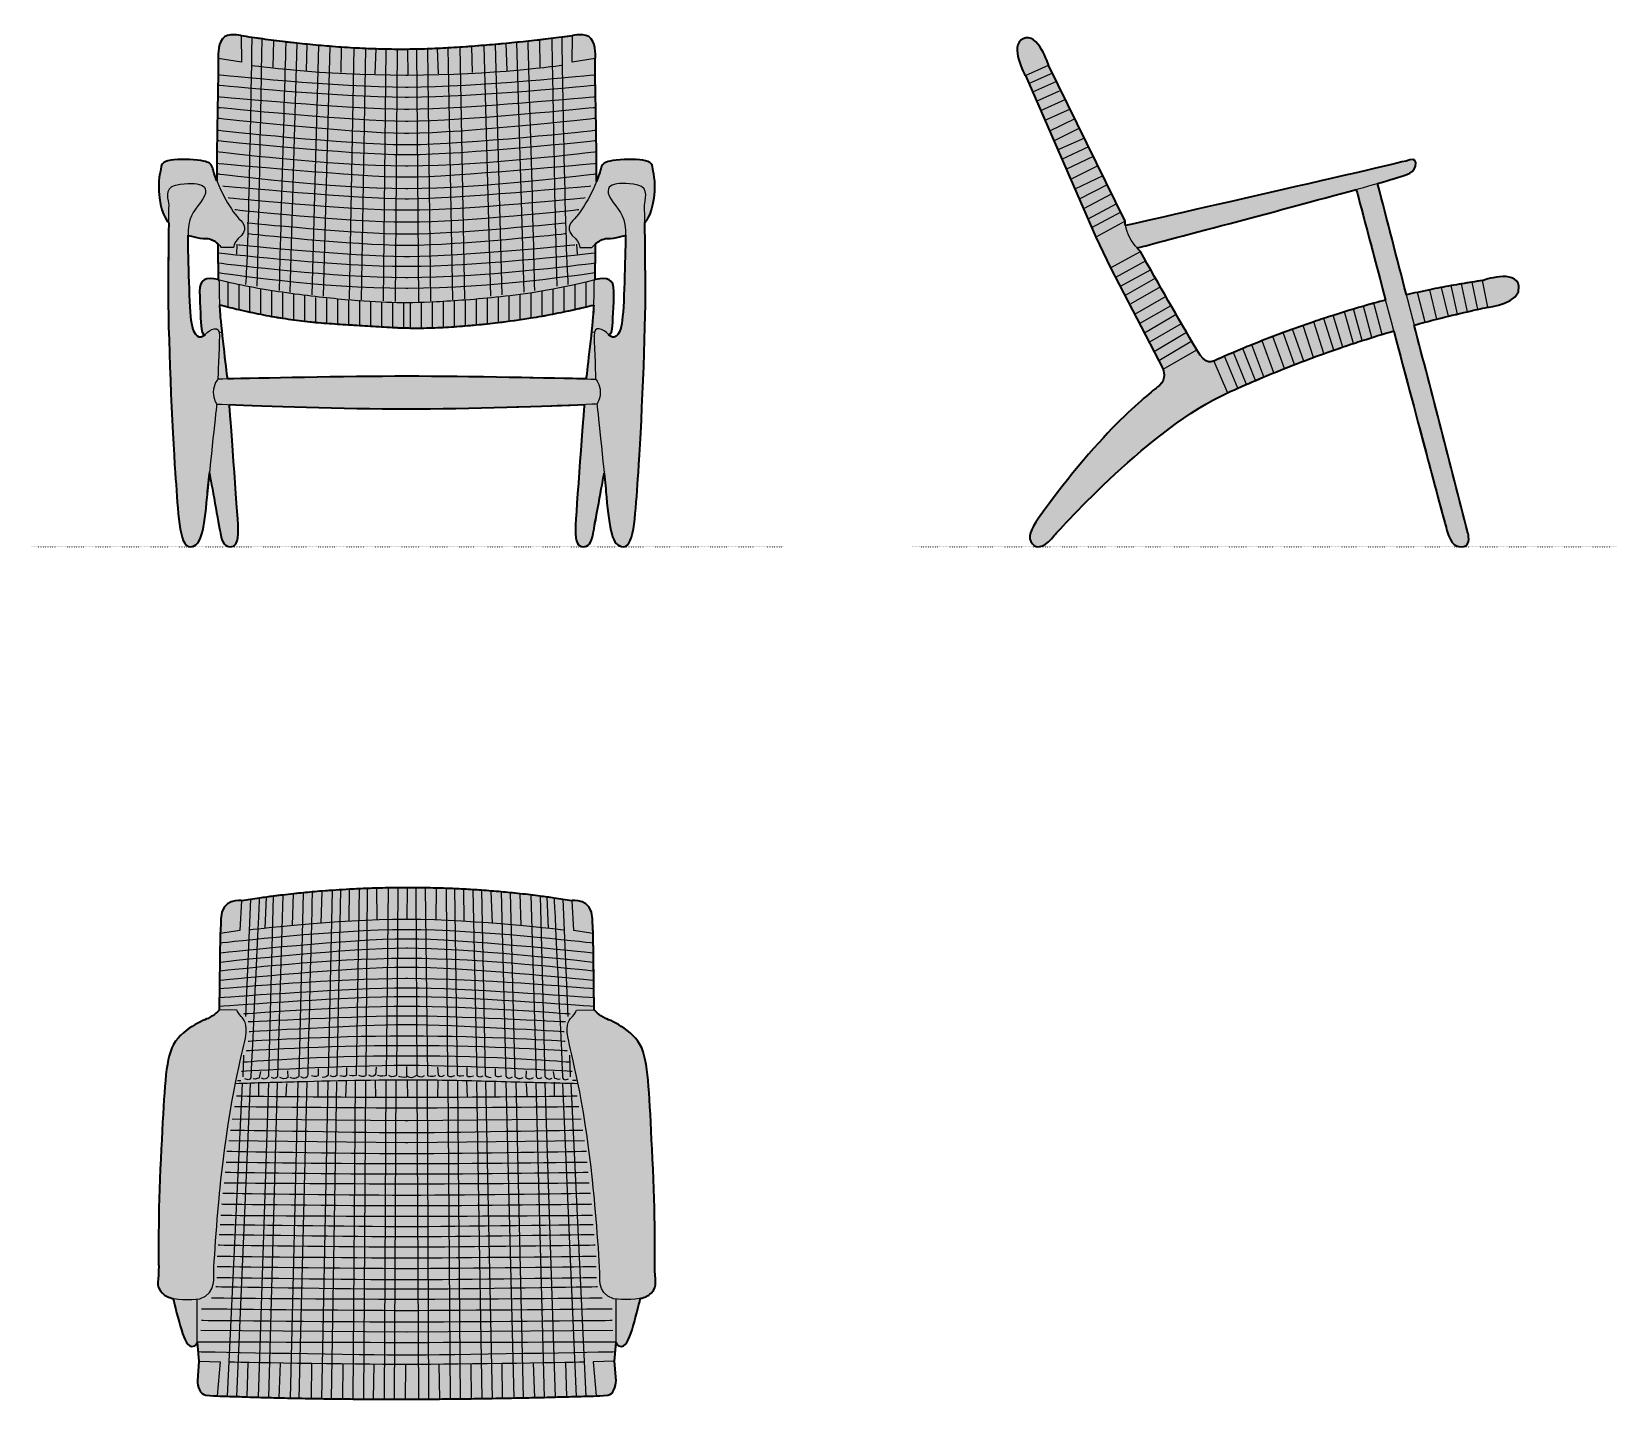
# Model space of a CAD drawing. Header units: millimetres. Extents: x 0 to 2250, y -1211 to 732.
import ezdxf

# ---------------------------------------------------------------- set-up
doc = ezdxf.new("R2010")
doc.units = ezdxf.units.MM
doc.linetypes.add('Dots', pattern=[1, 0, -1])
doc.layers.add('Blocks', color=7, linetype='Continuous')
doc.layers.add('Blocks$Fill', color=7, linetype='Continuous', true_color=0xffffff)
for name, color, linetype, lineweight, true_color in [('Blocks$Inner', 7, 'Continuous', 25, 0x007f00), ('Blocks$Outline', 7, 'Continuous', 35, 0xff3f3f), ('Groud', 7, 'Dots', 25, 0x243775)]:
    doc.layers.add(name, color=color, linetype=linetype, lineweight=lineweight, true_color=true_color)

# ---------------------------------------------------------------- blocks, each defined once
blk = doc.blocks.new('CH25 Front')
at = {"layer": 'Blocks$Fill'}
h = blk.add_hatch(color=256, dxfattribs=at)
h.paths.add_polyline_path([(-804.2, 519.7), (-806.2, 525), (-807.9, 529.8), (-808.6, 531.9), (-809.2, 533.7), (-809.4, 534.6), (-809.6, 535.4), (-809.8, 536.1), (-809.9, 536.7), (-810, 537.3), (-810.1, 537.8), (-810.3, 538.4), (-810.4, 538.7), (-810.4, 538.9), (-810.5, 539.2), (-810.6, 539.4), (-810.7, 539.7), (-810.8, 539.9), (-810.9, 540.1), (-811, 540.4), (-811.1, 540.6), (-811.2, 540.8), (-811.3, 541), (-811.4, 541.2), (-811.6, 541.4), (-811.7, 541.6), (-811.8, 541.8), (-811.9, 542), (-812.1, 542.2), (-812.2, 542.4), (-812.3, 542.6), (-812.5, 542.8), (-812.6, 542.9), (-812.8, 543.1), (-812.9, 543.3), (-813.1, 543.4), (-813.2, 543.6), (-813.4, 543.7), (-813.6, 543.9), (-813.7, 544), (-813.9, 544.2), (-814.1, 544.3), (-814.3, 544.4), (-814.5, 544.6), (-814.7, 544.7), (-814.8, 544.8), (-815, 545), (-815.2, 545.1), (-815.6, 545.3), (-816.1, 545.6), (-816.5, 545.8), (-816.9, 546), (-817.4, 546.2), (-817.9, 546.4), (-818.4, 546.6), (-818.9, 546.7), (-819.4, 546.9), (-820.5, 547.3), (-820.8, 547.3), (-821.1, 547.4), (-821.7, 547.6), (-822.5, 547.8), (-823.3, 547.9), (-825.1, 548.2), (-827.2, 548.5), (-832, 549.1), (-837.4, 549.6), (-843.1, 550), (-849.1, 550.2), (-854.9, 550.3), (-857.7, 550.3), (-860.4, 550.2), (-863, 550.1), (-865.4, 549.9), (-867.7, 549.6), (-868.8, 549.5), (-869.9, 549.3), (-870.9, 549.1), (-871.9, 548.9), (-872.8, 548.7), (-873.7, 548.5), (-874.6, 548.2), (-875.4, 547.9), (-875.8, 547.8), (-876.2, 547.6), (-876.6, 547.5), (-877, 547.3), (-877.3, 547.2), (-877.7, 547), (-878, 546.8), (-878.4, 546.7), (-878.7, 546.5), (-879, 546.3), (-879.3, 546.1), (-879.6, 545.9), (-879.8, 545.7), (-880.1, 545.5), (-880.4, 545.3), (-880.6, 545.1), (-880.9, 544.9), (-881.1, 544.6), (-881.2, 544.5), (-881.3, 544.4), (-881.4, 544.3), (-881.5, 544.2), (-881.6, 544), (-881.7, 543.9), (-881.8, 543.8), (-881.9, 543.7), (-882, 543.6), (-882.1, 543.4), (-882.2, 543.3), (-882.2, 543.2), (-882.3, 543), (-882.4, 542.9), (-882.5, 542.8), (-882.5, 542.6), (-882.6, 542.5), (-882.7, 542.4), (-882.7, 542.2), (-882.8, 542.1), (-882.8, 541.9), (-882.9, 541.8), (-882.9, 541.6), (-883, 541.5), (-883, 541.3), (-883.1, 541.2), (-883.1, 541), (-883.2, 540.9), (-883.2, 540.7), (-883.2, 540.6), (-883.3, 540.4), (-883.3, 540.3), (-883.3, 540.1), (-883.3, 539.9), (-883.3, 539.8), (-883.4, 539.6), (-883.4, 539.3), (-883.4, 538.9), (-883.5, 538.3), (-883.6, 537.5), (-883.8, 536.8), (-885.3, 529.7), (-885.7, 527.5), (-886.1, 525.1), (-886.4, 522.4), (-886.7, 519.5), (-886.8, 517.9), (-886.8, 516.3), (-886.9, 514.6), (-886.9, 512.8), (-886.9, 509), (-886.6, 504.9), (-886.3, 500.4), (-885.7, 495.5), (-885.4, 493.1), (-885, 490.7), (-884.6, 488.4), (-884.1, 486.3), (-883.7, 484.2), (-883.2, 482.2), (-882.7, 480.4), (-882.2, 478.6), (-881.6, 477), (-881.1, 475.4), (-880.6, 473.9), (-880, 472.5), (-879.5, 471.2), (-878.9, 470), (-878.4, 468.9), (-877.8, 467.8), (-877.3, 466.9), (-876.8, 466), (-876.3, 465.1), (-875.8, 464.4), (-875.3, 463.7), (-874.9, 463.1), (-874.5, 462.6), (-874.1, 462.1), (-873.8, 461.7), (-873.5, 461.3), (-873.2, 461), (-873, 460.8), (-872.8, 460.6), (-872.7, 460.5), (-872.6, 460.4), (-872.6, 460.4), (-873.4, 358), (-872.2, 293.9), (-865.9, 145.6), (-862.8, 96.4), (-860.4, 63.2), (-859.1, 47), (-858.3, 39.4), (-857.4, 32.1), (-856.8, 28.7), (-856.3, 25.4), (-855.7, 22.2), (-855, 19.2), (-854.3, 16.4), (-854, 15), (-853.6, 13.7), (-853.2, 12.5), (-852.8, 11.3), (-852.3, 10.1), (-851.9, 9), (-851.4, 8), (-851.2, 7.5), (-850.9, 7), (-850.7, 6.5), (-850.4, 6.1), (-850.2, 5.6), (-849.9, 5.2), (-849.7, 4.8), (-849.4, 4.4), (-849.1, 4), (-848.8, 3.7), (-848.6, 3.3), (-848.3, 3), (-848, 2.7), (-847.8, 2.5), (-847.7, 2.4), (-847.5, 2.2), (-847.4, 2.1), (-847.2, 2), (-847.1, 1.8), (-846.9, 1.7), (-846.8, 1.6), (-846.6, 1.5), (-846.4, 1.4), (-846.3, 1.2), (-846.1, 1.1), (-846, 1), (-845.8, 0.9), (-845.6, 0.9), (-845.5, 0.8), (-845.3, 0.7), (-845.1, 0.6), (-844.9, 0.5), (-844.8, 0.5), (-844.6, 0.4), (-844.4, 0.3), (-844.3, 0.3), (-844.1, 0.2), (-843.9, 0.2), (-843.7, 0.2), (-843.5, 0.1), (-843.3, 0.1), (-843.2, 0.1), (-843, 0), (-842.8, 0), (-842.6, 0), (-842.4, 0), (-842.2, 0), (-841.8, 0), (-841.5, 0), (-841.1, 0), (-840.7, 0.1), (-840.3, 0.1), (-840, 0.2), (-839.6, 0.2), (-839.3, 0.3), (-838.9, 0.4), (-838.6, 0.5), (-838.3, 0.6), (-837.9, 0.7), (-837.6, 0.8), (-837.3, 0.9), (-836.9, 1), (-836.6, 1.2), (-836.3, 1.3), (-836, 1.5), (-835.7, 1.7), (-835.4, 1.8), (-835.1, 2), (-834.8, 2.2), (-834.5, 2.4), (-834.2, 2.6), (-834, 2.9), (-833.7, 3.1), (-833.4, 3.3), (-833.1, 3.6), (-832.9, 3.8), (-832.6, 4.1), (-832.3, 4.4), (-832.1, 4.7), (-831.8, 4.9), (-831.6, 5.3), (-831.3, 5.6), (-831.1, 5.9), (-830.9, 6.2), (-830.6, 6.5), (-830.4, 6.9), (-830.2, 7.2), (-829.7, 8), (-829.3, 8.7), (-828.9, 9.5), (-828.4, 10.4), (-828, 11.3), (-827.7, 12.2), (-827.3, 13.1), (-826.9, 14.1), (-826.5, 15.1), (-826.2, 16.1), (-825.5, 18.3), (-824.9, 20.6), (-824.3, 23.1), (-823.7, 25.6), (-823.2, 28.3), (-822.2, 34.1), (-821.3, 40.4), (-819.7, 54.5), (-818.1, 70.5), (-814.8, 104.6), (-799.3, 18.8), (-799.1, 17.5), (-798.8, 16.3), (-798.6, 15.1), (-798.3, 14), (-798, 12.9), (-797.7, 11.8), (-797.4, 10.9), (-797, 9.9), (-796.7, 9), (-796.3, 8.2), (-796.1, 7.8), (-795.9, 7.4), (-795.7, 7), (-795.5, 6.7), (-795.3, 6.3), (-795.1, 6), (-794.9, 5.6), (-794.7, 5.3), (-794.5, 5), (-794.2, 4.7), (-794, 4.4), (-793.8, 4.1), (-793.6, 3.8), (-793.3, 3.6), (-793.1, 3.3), (-792.9, 3.1), (-792.6, 2.9), (-792.4, 2.6), (-792.1, 2.4), (-791.9, 2.2), (-791.6, 2), (-791.4, 1.9), (-791.1, 1.7), (-790.9, 1.5), (-790.6, 1.4), (-790.3, 1.2), (-790.1, 1.1), (-789.8, 1), (-789.5, 0.8), (-789.3, 0.7), (-789, 0.6), (-788.7, 0.5), (-788.4, 0.4), (-788.1, 0.4), (-787.9, 0.3), (-787.6, 0.2), (-787.3, 0.2), (-787, 0.1), (-786.7, 0.1), (-786.4, 0.1), (-786.1, 0), (-785.8, 0), (-785.5, 0), (-785.2, 0), (-784.9, 0), (-784.6, 0), (-784.3, 0), (-784, 0.1), (-783.7, 0.1), (-783.4, 0.1), (-783.1, 0.2), (-782.8, 0.2), (-782.6, 0.3), (-782.3, 0.4), (-782, 0.5), (-781.9, 0.5), (-781.7, 0.6), (-781.6, 0.6), (-781.4, 0.7), (-781.3, 0.7), (-781.2, 0.8), (-781, 0.9), (-780.9, 0.9), (-780.8, 1), (-780.6, 1.1), (-780.5, 1.1), (-780.4, 1.2), (-780.3, 1.3), (-780.1, 1.4), (-780, 1.5), (-779.9, 1.6), (-779.7, 1.6), (-779.6, 1.7), (-779.5, 1.8), (-779.4, 1.9), (-779.3, 2), (-779.1, 2.1), (-779, 2.3), (-778.9, 2.4), (-778.8, 2.5), (-778.7, 2.6), (-778.6, 2.7), (-778.4, 2.9), (-778.3, 3), (-778.2, 3.1), (-778, 3.4), (-777.8, 3.7), (-777.6, 4), (-777.4, 4.3), (-777.2, 4.6), (-777, 5), (-776.8, 5.4), (-776.6, 5.7), (-776.4, 6.1), (-776.2, 6.6), (-776.1, 7), (-775.9, 7.4), (-775.7, 7.9), (-775.6, 8.4), (-775.5, 8.9), (-775.3, 9.4), (-775.2, 9.9), (-775.1, 10.5), (-774.8, 11.7), (-774.6, 12.9), (-774.4, 14.2), (-774.3, 15.6), (-774.2, 17.1), (-774.1, 18.7), (-774, 20.3), (-774, 22.1), (-774, 25.9), (-774.7, 39.5), (-786.4, 201), (-786.4, 202), (-676.9, 198.2), (-535.6, 195.8), (-392.7, 198.2), (-282.7, 202), (-282.8, 201), (-282.8, 201), (-294.5, 39.5), (-295.2, 25.9), (-295.2, 22.1), (-295.2, 20.3), (-295.1, 18.7), (-295, 17.1), (-294.9, 15.6), (-294.8, 14.2), (-294.6, 12.9), (-294.4, 11.7), (-294.1, 10.5), (-294, 9.9), (-293.9, 9.4), (-293.7, 8.9), (-293.6, 8.4), (-293.4, 7.9), (-293.3, 7.4), (-293.1, 7), (-293, 6.6), (-292.8, 6.1), (-292.6, 5.7), (-292.4, 5.4), (-292.2, 5), (-292, 4.6), (-291.8, 4.3), (-291.6, 4), (-291.4, 3.7), (-291.2, 3.4), (-291, 3.1), (-290.9, 3), (-290.8, 2.9), (-290.6, 2.7), (-290.5, 2.6), (-290.4, 2.5), (-290.3, 2.4), (-290.2, 2.3), (-290.1, 2.1), (-289.9, 2), (-289.8, 1.9), (-289.7, 1.8), (-289.6, 1.7), (-289.4, 1.6), (-289.3, 1.6), (-289.2, 1.5), (-289.1, 1.4), (-288.9, 1.3), (-288.8, 1.2), (-288.7, 1.1), (-288.5, 1.1), (-288.4, 1), (-288.3, 0.9), (-288.2, 0.9), (-288, 0.8), (-287.9, 0.7), (-287.7, 0.7), (-287.6, 0.6), (-287.5, 0.6), (-287.3, 0.5), (-287.2, 0.5), (-286.9, 0.4), (-286.6, 0.3), (-286.4, 0.2), (-286.1, 0.2), (-285.8, 0.1), (-285.5, 0.1), (-285.2, 0.1), (-284.9, 0), (-284.6, 0), (-284.3, 0), (-284, 0), (-283.7, 0), (-283.4, 0), (-283.1, 0), (-282.8, 0.1), (-282.5, 0.1), (-282.2, 0.1), (-281.9, 0.2), (-281.6, 0.2), (-281.3, 0.3), (-281.1, 0.4), (-280.8, 0.4), (-280.5, 0.5), (-280.2, 0.6), (-279.9, 0.7), (-279.7, 0.8), (-279.4, 1), (-279.1, 1.1), (-278.9, 1.2), (-278.6, 1.4), (-278.3, 1.5), (-278.1, 1.7), (-277.8, 1.9), (-277.6, 2), (-277.3, 2.2), (-277.1, 2.4), (-276.8, 2.6), (-276.6, 2.9), (-276.3, 3.1), (-276.1, 3.3), (-275.9, 3.6), (-275.6, 3.8), (-275.4, 4.1), (-275.2, 4.4), (-274.9, 4.7), (-274.7, 5), (-274.5, 5.3), (-274.3, 5.6), (-274.1, 6), (-273.9, 6.3), (-273.7, 6.7), (-273.5, 7), (-273.3, 7.4), (-273.1, 7.8), (-272.9, 8.2), (-272.5, 9), (-272.2, 9.9), (-271.8, 10.9), (-271.5, 11.8), (-271.2, 12.9), (-270.9, 14), (-270.6, 15.1), (-270.4, 16.3), (-270.1, 17.5), (-269.9, 18.8), (-254.4, 104.6), (-251.1, 70.5), (-249.5, 54.5), (-247.9, 40.4), (-247, 34.1), (-246, 28.3), (-245.4, 25.6), (-244.9, 23.1), (-244.3, 20.6), (-243.7, 18.3), (-243, 16.1), (-242.6, 15.1), (-242.3, 14.1), (-241.9, 13.1), (-241.5, 12.2), (-241.1, 11.3), (-240.7, 10.4), (-240.3, 9.5), (-239.9, 8.7), (-239.5, 8), (-239, 7.2), (-238.8, 6.9), (-238.6, 6.5), (-238.3, 6.2), (-238.1, 5.9), (-237.9, 5.6), (-237.6, 5.3), (-237.4, 4.9), (-237.1, 4.7), (-236.8, 4.4), (-236.6, 4.1), (-236.3, 3.8), (-236.1, 3.6), (-235.8, 3.3), (-235.5, 3.1), (-235.2, 2.9), (-235, 2.6), (-234.7, 2.4), (-234.4, 2.2), (-234.1, 2), (-233.8, 1.8), (-233.5, 1.7), (-233.2, 1.5), (-232.9, 1.3), (-232.6, 1.2), (-232.3, 1), (-231.9, 0.9), (-231.6, 0.8), (-231.3, 0.7), (-230.9, 0.6), (-230.6, 0.5), (-230.3, 0.4), (-229.9, 0.3), (-229.6, 0.2), (-229.2, 0.2), (-228.8, 0.1), (-228.5, 0.1), (-228.1, 0), (-227.7, 0), (-227.4, 0), (-227, 0), (-226.8, 0), (-226.6, 0), (-226.4, 0), (-226.2, 0), (-226, 0.1), (-225.8, 0.1), (-225.7, 0.1), (-225.5, 0.2), (-225.3, 0.2), (-225.1, 0.2), (-224.9, 0.3), (-224.8, 0.3), (-224.6, 0.4), (-224.4, 0.5), (-224.2, 0.5), (-224.1, 0.6), (-223.9, 0.7), (-223.7, 0.8), (-223.6, 0.9), (-223.4, 0.9), (-223.2, 1), (-223.1, 1.1), (-222.9, 1.2), (-222.7, 1.4), (-222.6, 1.5), (-222.4, 1.6), (-222.3, 1.7), (-222.1, 1.8), (-222, 2), (-221.8, 2.1), (-221.7, 2.2), (-221.5, 2.4), (-221.4, 2.5), (-221.2, 2.7), (-220.9, 3), (-220.6, 3.3), (-220.4, 3.7), (-220.1, 4), (-219.8, 4.4), (-219.5, 4.8), (-219.3, 5.2), (-219, 5.6), (-218.8, 6.1), (-218.5, 6.5), (-218.3, 7), (-218, 7.5), (-217.8, 8), (-217.3, 9), (-216.9, 10.1), (-216.4, 11.3), (-216, 12.5), (-215.6, 13.7), (-215.2, 15), (-214.9, 16.4), (-214.2, 19.2), (-213.5, 22.2), (-212.9, 25.4), (-212.4, 28.7), (-211.8, 32.1), (-210.9, 39.4), (-210.1, 47), (-206.4, 96.4), (-203.3, 145.6), (-197, 293.9), (-195.8, 358), (-196.6, 460.8), (-196.6, 460.8), (-196.5, 460.9), (-196.4, 461), (-196.2, 461.2), (-196, 461.4), (-195.7, 461.7), (-195.4, 462), (-195.1, 462.4), (-194.7, 462.9), (-194.3, 463.4), (-193.8, 464), (-193.4, 464.7), (-192.9, 465.4), (-192.4, 466.2), (-191.9, 467.1), (-191.4, 468), (-190.8, 469.1), (-190.3, 470.2), (-189.7, 471.4), (-189.2, 472.7), (-188.6, 474), (-188.1, 475.5), (-187.5, 477.1), (-187, 478.7), (-186.5, 480.4), (-186, 482.3), (-185.5, 484.2), (-185.1, 486.3), (-184.6, 488.4), (-184.2, 490.7), (-183.8, 493.1), (-183.5, 495.5), (-182.9, 500.4), (-182.5, 504.9), (-182.3, 509), (-182.3, 512.8), (-182.3, 514.6), (-182.3, 516.3), (-182.4, 517.9), (-182.5, 519.5), (-182.8, 522.4), (-183.1, 525.1), (-183.5, 527.5), (-183.9, 529.7), (-185.4, 536.8), (-185.6, 537.5), (-185.7, 538.3), (-185.8, 538.9), (-185.8, 539.3), (-185.8, 539.6), (-185.8, 539.8), (-185.9, 539.9), (-185.9, 540.1), (-185.9, 540.3), (-185.9, 540.4), (-186, 540.6), (-186, 540.7), (-186, 540.9), (-186.1, 541), (-186.1, 541.2), (-186.1, 541.3), (-186.2, 541.5), (-186.2, 541.6), (-186.3, 541.8), (-186.3, 541.9), (-186.4, 542.1), (-186.5, 542.2), (-186.5, 542.4), (-186.6, 542.5), (-186.7, 542.6), (-186.7, 542.8), (-186.8, 542.9), (-186.9, 543), (-187, 543.2), (-187, 543.3), (-187.1, 543.4), (-187.2, 543.6), (-187.3, 543.7), (-187.4, 543.8), (-187.5, 543.9), (-187.6, 544), (-187.7, 544.2), (-187.8, 544.3), (-187.9, 544.4), (-188, 544.5), (-188.1, 544.6), (-188.3, 544.9), (-188.6, 545.1), (-188.8, 545.3), (-189.1, 545.5), (-189.3, 545.7), (-189.6, 545.9), (-189.9, 546.1), (-190.2, 546.3), (-190.5, 546.5), (-190.8, 546.7), (-191.2, 546.8), (-191.5, 547), (-191.9, 547.2), (-192.2, 547.3), (-192.6, 547.5), (-193, 547.6), (-193.4, 547.8), (-193.8, 547.9), (-194.6, 548.2), (-195.5, 548.5), (-196.4, 548.7), (-197.3, 548.9), (-198.3, 549.1), (-199.3, 549.3), (-200.4, 549.5), (-201.4, 549.6), (-203.7, 549.9), (-206.2, 550.1), (-208.8, 550.2), (-211.5, 550.3), (-214.3, 550.3), (-220.1, 550.2), (-226.1, 550), (-231.8, 549.6), (-237.2, 549.1), (-242, 548.5), (-244.1, 548.2), (-245.9, 547.9), (-246.7, 547.8), (-247.5, 547.6), (-248.1, 547.4), (-248.4, 547.3), (-248.7, 547.3), (-249.8, 546.9), (-250.3, 546.7), (-250.8, 546.6), (-251.3, 546.4), (-251.8, 546.2), (-252.2, 546), (-252.7, 545.8), (-253.1, 545.6), (-253.5, 545.3), (-254, 545.1), (-254.2, 545), (-254.3, 544.8), (-254.5, 544.7), (-254.7, 544.6), (-254.9, 544.4), (-255.1, 544.3), (-255.3, 544.2), (-255.4, 544), (-255.6, 543.9), (-255.8, 543.7), (-255.9, 543.6), (-256.1, 543.4), (-256.3, 543.3), (-256.4, 543.1), (-256.6, 542.9), (-256.7, 542.8), (-256.9, 542.6), (-257, 542.4), (-257.1, 542.2), (-257.3, 542), (-257.4, 541.8), (-257.5, 541.6), (-257.6, 541.4), (-257.8, 541.2), (-257.9, 541), (-258, 540.8), (-258.1, 540.6), (-258.2, 540.4), (-258.3, 540.1), (-258.4, 539.9), (-258.5, 539.7), (-258.6, 539.4), (-258.7, 539.2), (-258.8, 538.9), (-258.8, 538.7), (-258.9, 538.4), (-259.1, 537.8), (-259.2, 537.3), (-259.3, 536.7), (-259.4, 536.4), (-259.4, 536), (-259.6, 535.3), (-259.8, 534.5), (-260.1, 533.6), (-260.7, 531.6), (-261.4, 529.4), (-263.2, 524.3), (-265.3, 518.8), (-267.3, 693.6), (-267, 693.6), (-267, 693.6), (-267, 693.6), (-266.9, 693.6), (-266.9, 693.6), (-266.9, 693.6), (-266.9, 693.6), (-266.9, 693.6), (-266.9, 693.6), (-266.9, 694.5), (-266.8, 695.4), (-266.8, 696.7), (-266.8, 698.3), (-266.8, 700.1), (-266.9, 702.1), (-267, 704.2), (-267.1, 705.3), (-267.3, 706.5), (-267.4, 707.6), (-267.6, 708.8), (-267.8, 710), (-268.1, 711.1), (-268.4, 712.3), (-268.7, 713.5), (-268.9, 714), (-269, 714.6), (-269.2, 715.2), (-269.4, 715.7), (-269.7, 716.3), (-269.9, 716.9), (-270.1, 717.4), (-270.4, 717.9), (-270.6, 718.5), (-270.9, 719), (-271.2, 719.5), (-271.5, 720), (-271.8, 720.5), (-272.1, 720.9), (-272.5, 721.4), (-272.8, 721.8), (-273, 722.1), (-273.2, 722.3), (-273.4, 722.5), (-273.6, 722.7), (-273.8, 722.9), (-274, 723.1), (-274.2, 723.3), (-274.4, 723.4), (-274.6, 723.6), (-274.8, 723.8), (-275, 724), (-275.2, 724.1), (-275.5, 724.3), (-275.7, 724.4), (-275.9, 724.6), (-276.2, 724.7), (-276.4, 724.9), (-276.6, 725), (-276.9, 725.1), (-277.1, 725.3), (-277.6, 725.5), (-278.1, 725.7), (-278.6, 725.9), (-279.1, 726.1), (-279.7, 726.3), (-280.2, 726.5), (-280.7, 726.6), (-281.3, 726.7), (-281.8, 726.9), (-282.3, 727), (-282.9, 727.1), (-283.4, 727.1), (-284, 727.2), (-284.6, 727.3), (-285.1, 727.3), (-285.7, 727.4), (-286.8, 727.4), (-287.8, 727.4), (-288.9, 727.4), (-290, 727.4), (-291, 727.3), (-292, 727.2), (-292.9, 727.1), (-293.8, 727), (-294.7, 726.9), (-296.2, 726.6), (-297.5, 726.4), (-298.5, 726.2), (-299.2, 726), (-299.3, 726), (-345.8, 720.1), (-425.1, 712.2), (-476.2, 708.6), (-490.9, 707.9), (-520.9, 706.9), (-548.3, 706.7), (-578.3, 707.2), (-610, 708.6), (-660, 712.3), (-690.6, 715.4), (-723.4, 719.3), (-769.9, 726), (-770.1, 726), (-770.7, 726.2), (-771.7, 726.4), (-773, 726.6), (-774.5, 726.9), (-775.4, 727), (-776.3, 727.1), (-777.2, 727.2), (-778.2, 727.3), (-779.2, 727.4), (-780.3, 727.4), (-781.3, 727.4), (-782.4, 727.4), (-783.5, 727.4), (-784.1, 727.3), (-784.6, 727.3), (-785.2, 727.2), (-785.7, 727.1), (-786.3, 727.1), (-786.8, 727), (-787.4, 726.9), (-787.9, 726.7), (-788.5, 726.6), (-789, 726.5), (-789.5, 726.3), (-790.1, 726.1), (-790.6, 725.9), (-791.1, 725.7), (-791.6, 725.5), (-792.1, 725.3), (-792.3, 725.1), (-792.6, 725), (-792.8, 724.9), (-793, 724.7), (-793.3, 724.6), (-793.5, 724.4), (-793.7, 724.3), (-793.9, 724.1), (-794.2, 724), (-794.4, 723.8), (-794.6, 723.6), (-794.8, 723.4), (-795, 723.3), (-795.2, 723.1), (-795.4, 722.9), (-795.6, 722.7), (-795.8, 722.5), (-796, 722.3), (-796.2, 722.1), (-796.4, 721.8), (-796.7, 721.4), (-797.1, 720.9), (-797.4, 720.5), (-797.7, 720), (-798, 719.5), (-798.3, 719), (-798.5, 718.5), (-798.8, 717.9), (-799.1, 717.4), (-799.3, 716.9), (-799.5, 716.3), (-799.7, 715.7), (-800, 715.2), (-800.1, 714.6), (-800.3, 714), (-800.5, 713.5), (-800.8, 712.3), (-801.1, 711.1), (-801.4, 710), (-801.6, 708.8), (-801.8, 707.6), (-801.9, 706.5), (-802.1, 705.3), (-802.2, 704.2), (-802.3, 702.1), (-802.4, 700.1), (-802.4, 698.3), (-802.4, 696.7), (-802.4, 695.4), (-802.3, 693.8), (-802.2, 693.6)], flags=0)
h.paths.add_polyline_path([(-803.1, 430.7), (-802.4, 382.2), (-802.2, 379.7), (-805.4, 380.3), (-807, 380.6), (-808.4, 380.8), (-809.9, 380.9), (-811.2, 381), (-812.6, 381.1), (-813.2, 381.1), (-813.8, 381.1), (-814.4, 381.1), (-815, 381.1), (-815.6, 381.1), (-816.2, 381), (-816.8, 381), (-817.3, 380.9), (-817.8, 380.8), (-818.4, 380.7), (-818.9, 380.6), (-819.4, 380.5), (-819.6, 380.4), (-819.9, 380.3), (-820.1, 380.2), (-820.3, 380.1), (-820.6, 380.1), (-820.8, 380), (-821, 379.9), (-821.2, 379.8), (-821.4, 379.7), (-821.7, 379.6), (-821.9, 379.5), (-822.1, 379.4), (-822.3, 379.2), (-822.5, 379.1), (-822.7, 379), (-822.9, 378.9), (-823.1, 378.7), (-823.3, 378.6), (-823.4, 378.5), (-823.6, 378.3), (-823.8, 378.2), (-824, 378), (-824.2, 377.9), (-824.3, 377.7), (-824.5, 377.5), (-824.7, 377.4), (-824.8, 377.2), (-825, 377), (-825.1, 376.8), (-825.3, 376.6), (-825.4, 376.5), (-825.6, 376.3), (-825.7, 376.1), (-825.8, 375.9), (-826, 375.6), (-826.1, 375.4), (-826.2, 375.2), (-826.4, 375), (-826.5, 374.8), (-826.6, 374.5), (-826.7, 374.3), (-826.8, 374), (-826.9, 373.8), (-827, 373.5), (-827.2, 373), (-827.4, 372.5), (-827.6, 371.9), (-827.8, 371.3), (-827.9, 370.7), (-828, 370.1), (-828.2, 369.5), (-828.3, 368.8), (-828.4, 368.1), (-828.5, 367.4), (-828.5, 366.7), (-828.6, 365.9), (-828.6, 365.1), (-828.7, 364.3), (-828.7, 362.7), (-828.4, 347.9), (-827.7, 332.5), (-826.3, 309.8), (-826.3, 309.4), (-826.3, 309), (-826.2, 308.7), (-826.2, 308.3), (-826.1, 308), (-826.1, 307.7), (-826, 307.4), (-825.9, 307.1), (-825.9, 306.8), (-825.8, 306.5), (-825.7, 306.2), (-825.6, 306), (-825.6, 305.7), (-825.5, 305.5), (-825.4, 305.2), (-825.3, 305), (-825.2, 304.8), (-825.1, 304.6), (-825, 304.4), (-824.9, 304.2), (-824.7, 304), (-824.6, 303.9), (-824.5, 303.7), (-824.4, 303.6), (-824.3, 303.4), (-824.2, 303.3), (-824.1, 303.1), (-823.9, 303), (-823.8, 302.9), (-823.7, 302.8), (-823.6, 302.7), (-823.5, 302.6), (-823.4, 302.5), (-823.2, 302.4), (-823.1, 302.3), (-823, 302.2), (-822.9, 302.2), (-822.8, 302.1), (-822.7, 302), (-822.6, 302), (-822.5, 301.9), (-822.4, 301.9), (-822.3, 301.8), (-822.2, 301.8), (-822.1, 301.8), (-822, 301.7), (-821.9, 301.7), (-821.8, 301.7), (-821.7, 301.7), (-821.6, 301.6), (-821.6, 301.6), (-821.5, 301.6), (-821.4, 301.6), (-821.4, 301.6), (-821.3, 301.6), (-821.3, 301.6), (-821.2, 301.6), (-821.1, 301.6), (-821.1, 301.6), (-821.1, 301.6), (-821.4, 301.2), (-821.7, 300.9), (-822.1, 300.6), (-822.4, 300.3), (-822.7, 300), (-823.1, 299.7), (-823.4, 299.5), (-823.6, 299.3), (-823.7, 299.2), (-823.9, 299.1), (-824.1, 299), (-824.3, 298.9), (-824.4, 298.8), (-824.6, 298.7), (-824.8, 298.6), (-824.9, 298.5), (-825.1, 298.5), (-825.3, 298.4), (-825.4, 298.3), (-825.6, 298.3), (-825.8, 298.2), (-826, 298.1), (-826.1, 298.1), (-826.3, 298), (-826.5, 298), (-826.6, 298), (-826.8, 297.9), (-827, 297.9), (-827.2, 297.9), (-827.3, 297.9), (-827.5, 297.8), (-827.7, 297.8), (-827.8, 297.8), (-828, 297.8), (-828.2, 297.8), (-828.3, 297.8), (-828.5, 297.8), (-828.7, 297.9), (-828.8, 297.9), (-829, 297.9), (-829.2, 297.9), (-829.3, 298), (-829.5, 298), (-829.7, 298.1), (-829.8, 298.1), (-830, 298.2), (-830.2, 298.2), (-830.3, 298.3), (-830.5, 298.4), (-830.7, 298.5), (-830.8, 298.5), (-831, 298.6), (-831.1, 298.7), (-831.3, 298.8), (-831.5, 298.9), (-831.6, 299), (-831.8, 299.1), (-831.9, 299.2), (-832.1, 299.4), (-832.3, 299.5), (-832.4, 299.6), (-832.6, 299.8), (-832.7, 299.9), (-832.9, 300), (-833, 300.2), (-833.2, 300.4), (-833.3, 300.5), (-833.5, 300.7), (-833.6, 300.9), (-833.9, 301.2), (-834.2, 301.6), (-834.5, 302), (-834.8, 302.4), (-835.1, 302.9), (-835.4, 303.3), (-835.6, 303.8), (-835.9, 304.3), (-836.2, 304.9), (-836.4, 305.4), (-836.7, 306), (-836.9, 306.6), (-837.2, 307.2), (-837.4, 307.9), (-837.9, 309.2), (-838.3, 310.7), (-838.8, 312.2), (-839.1, 313.9), (-839.5, 315.6), (-839.9, 317.4), (-840.2, 319.5), (-840.5, 321.8), (-841.1, 327.3), (-842.1, 341.1), (-843.6, 375.8), (-845.2, 440.3), (-845.2, 442.6), (-845.2, 442.6), (-844.6, 442.4), (-842.8, 441.9), (-840.1, 441.1), (-836.6, 440.3), (-834.7, 439.8), (-832.6, 439.4), (-830.5, 439), (-828.3, 438.7), (-826, 438.4), (-823.8, 438.1), (-822.6, 438), (-821.5, 438), (-820.4, 437.9), (-819.3, 437.9), (-819, 437.9), (-818.7, 437.9), (-818.4, 437.9), (-818.1, 437.9), (-817.5, 437.8), (-816.9, 437.8), (-816.4, 437.7), (-815.8, 437.6), (-815.2, 437.4), (-814.6, 437.3), (-814.1, 437.1), (-813.5, 436.9), (-813, 436.8), (-812.4, 436.6), (-811.9, 436.3), (-811.4, 436.1), (-810.8, 435.9), (-810.3, 435.6), (-809.8, 435.3), (-809.3, 435.1), (-808.8, 434.8), (-808.3, 434.5), (-807.4, 433.9), (-806.4, 433.3), (-805.5, 432.6), (-804.7, 432), (-803.9, 431.3)], flags=0)
h.paths.add_polyline_path([(-248.1, 301.6), (-248.1, 301.6), (-248.1, 301.6), (-248, 301.6), (-247.9, 301.6), (-247.9, 301.6), (-247.8, 301.6), (-247.8, 301.6), (-247.7, 301.6), (-247.6, 301.6), (-247.6, 301.6), (-247.5, 301.7), (-247.4, 301.7), (-247.3, 301.7), (-247.2, 301.7), (-247.1, 301.8), (-247, 301.8), (-246.9, 301.8), (-246.8, 301.9), (-246.7, 301.9), (-246.6, 302), (-246.5, 302), (-246.4, 302.1), (-246.3, 302.2), (-246.2, 302.2), (-246.1, 302.3), (-245.9, 302.4), (-245.8, 302.5), (-245.7, 302.6), (-245.6, 302.7), (-245.5, 302.8), (-245.4, 302.9), (-245.2, 303), (-245.1, 303.1), (-245, 303.3), (-244.9, 303.4), (-244.8, 303.6), (-244.7, 303.7), (-244.6, 303.9), (-244.4, 304), (-244.3, 304.2), (-244.2, 304.4), (-244.1, 304.6), (-244, 304.8), (-243.9, 305), (-243.8, 305.2), (-243.7, 305.5), (-243.6, 305.7), (-243.6, 306), (-243.5, 306.2), (-243.4, 306.5), (-243.3, 306.8), (-243.2, 307.1), (-243.2, 307.4), (-243.1, 307.7), (-243.1, 308), (-243, 308.3), (-243, 308.7), (-242.9, 309), (-242.9, 309.4), (-242.8, 309.8), (-241.5, 332.5), (-240.8, 347.9), (-240.5, 362.7), (-240.5, 364.3), (-240.6, 365.1), (-240.6, 365.9), (-240.7, 366.7), (-240.7, 367.4), (-240.8, 368.1), (-240.9, 368.8), (-241, 369.5), (-241.1, 370.1), (-241.3, 370.7), (-241.4, 371.3), (-241.6, 371.9), (-241.8, 372.5), (-241.9, 373), (-242.1, 373.5), (-242.3, 373.8), (-242.4, 374), (-242.5, 374.3), (-242.6, 374.5), (-242.7, 374.8), (-242.8, 375), (-243, 375.2), (-243.1, 375.4), (-243.2, 375.6), (-243.3, 375.9), (-243.5, 376.1), (-243.6, 376.3), (-243.8, 376.5), (-243.9, 376.6), (-244.1, 376.8), (-244.2, 377), (-244.4, 377.2), (-244.5, 377.4), (-244.7, 377.5), (-244.9, 377.7), (-245, 377.9), (-245.2, 378), (-245.4, 378.2), (-245.6, 378.3), (-245.7, 378.5), (-245.9, 378.6), (-246.1, 378.7), (-246.3, 378.9), (-246.5, 379), (-246.7, 379.1), (-246.9, 379.2), (-247.1, 379.4), (-247.3, 379.5), (-247.5, 379.6), (-247.7, 379.7), (-248, 379.8), (-248.2, 379.9), (-248.4, 380), (-248.6, 380.1), (-248.9, 380.1), (-249.1, 380.2), (-249.3, 380.3), (-249.6, 380.4), (-249.8, 380.5), (-250.3, 380.6), (-250.8, 380.7), (-251.4, 380.8), (-251.9, 380.9), (-252.4, 381), (-253, 381), (-253.6, 381.1), (-254.2, 381.1), (-254.8, 381.1), (-255.4, 381.1), (-256, 381.1), (-256.6, 381.1), (-258, 381), (-259.3, 380.9), (-260.7, 380.8), (-262.2, 380.6), (-263.7, 380.3), (-266.9, 379.7), (-267, 382.2), (-267.1, 384.7), (-266.5, 430.4), (-265.7, 431), (-264.9, 431.7), (-264, 432.4), (-263.1, 433), (-262.2, 433.7), (-261.2, 434.3), (-260.7, 434.6), (-260.2, 434.9), (-259.7, 435.2), (-259.1, 435.5), (-258.6, 435.7), (-258.1, 436), (-257.5, 436.2), (-257, 436.5), (-256.4, 436.7), (-255.8, 436.9), (-255.3, 437.1), (-254.7, 437.2), (-254.1, 437.4), (-253.5, 437.5), (-252.9, 437.6), (-252.3, 437.7), (-251.7, 437.8), (-251.4, 437.9), (-251.1, 437.9), (-250.8, 437.9), (-250.5, 437.9), (-250.2, 437.9), (-249.9, 437.9), (-248.8, 437.9), (-247.7, 438), (-246.5, 438), (-245.4, 438.1), (-243.1, 438.4), (-240.9, 438.7), (-238.7, 439), (-236.5, 439.4), (-234.5, 439.8), (-232.5, 440.3), (-229.1, 441.1), (-226.4, 441.9), (-224, 442.6), (-224, 442.6), (-224, 442.6), (-224, 440.3), (-225.6, 375.8), (-227.1, 341.1), (-228.1, 327.3), (-228.7, 321.8), (-229, 319.5), (-229.3, 317.4), (-229.7, 315.6), (-230, 313.9), (-230.4, 312.2), (-230.9, 310.7), (-231.3, 309.2), (-231.8, 307.9), (-232, 307.2), (-232.3, 306.6), (-232.5, 306), (-232.8, 305.4), (-233, 304.9), (-233.3, 304.3), (-233.6, 303.8), (-233.8, 303.3), (-234.1, 302.9), (-234.4, 302.4), (-234.7, 302), (-235, 301.6), (-235.3, 301.2), (-235.6, 300.9), (-235.7, 300.7), (-235.9, 300.5), (-236, 300.4), (-236.2, 300.2), (-236.3, 300), (-236.5, 299.9), (-236.6, 299.8), (-236.8, 299.6), (-236.9, 299.5), (-237.1, 299.4), (-237.3, 299.2), (-237.4, 299.1), (-237.6, 299), (-237.7, 298.9), (-237.9, 298.8), (-238, 298.7), (-238.2, 298.6), (-238.4, 298.5), (-238.5, 298.5), (-238.7, 298.4), (-238.9, 298.3), (-239, 298.2), (-239.2, 298.2), (-239.4, 298.1), (-239.5, 298.1), (-239.7, 298), (-239.8, 298), (-240, 297.9), (-240.2, 297.9), (-240.3, 297.9), (-240.5, 297.9), (-240.7, 297.8), (-240.9, 297.8), (-241, 297.8), (-241.2, 297.8), (-241.4, 297.8), (-241.5, 297.8), (-241.7, 297.8), (-241.9, 297.9), (-242, 297.9), (-242.2, 297.9), (-242.4, 297.9), (-242.5, 298), (-242.7, 298), (-242.9, 298), (-243.1, 298.1), (-243.2, 298.1), (-243.4, 298.2), (-243.6, 298.3), (-243.7, 298.3), (-243.9, 298.4), (-244.1, 298.5), (-244.3, 298.5), (-244.4, 298.6), (-244.6, 298.7), (-244.8, 298.8), (-244.9, 298.9), (-245.1, 299), (-245.3, 299.1), (-245.4, 299.2), (-245.6, 299.3), (-245.8, 299.5), (-246.1, 299.7), (-246.5, 300), (-246.8, 300.3), (-247.1, 300.6), (-247.5, 300.9), (-247.8, 301.2)], flags=0)
h.paths.add_polyline_path([(-800.1, 343.7), (-773.3, 337), (-757.7, 333.5), (-742.1, 330.2), (-726.5, 327.3), (-710.9, 324.7), (-695.3, 322.4), (-679.7, 320.4), (-664.2, 318.9), (-570.6, 312.5), (-539.4, 311), (-529.8, 310.7), (-514.2, 310.7), (-498.6, 311), (-483, 311.7), (-451.8, 313.8), (-405, 318.6), (-381.6, 321.6), (-358.3, 325), (-327.1, 330.6), (-295.9, 337.2), (-269.1, 343.4), (-269.9, 330.9), (-272.2, 307), (-279.9, 239.8), (-280.1, 238.4), (-534.4, 242.2), (-789.1, 238.4), (-797, 307), (-799.3, 330.9)], flags=0)
at = {"layer": 'Blocks$Inner'}
for p, q in [((-754.6, 723.6), (-754.9, 703.3)), ((-740.5, 721.5), (-740.5, 720.1)), ((-345.1, 681.3), (-345.8, 720.1)), ((-328.7, 722.1), (-328.7, 720.1)), ((-314.6, 723.9), (-314.6, 722.4)), ((-677, 676.6), (-675.9, 713.8)), ((-660, 712.3), (-669.4, 358)), ((-644.1, 710.9), (-653.5, 356.2)), ((-627.7, 673.6), (-627.1, 709.7)), ((-610, 708.6), (-616.5, 352.1)), ((-593, 707.7), (-599.4, 350.9)), ((-579.5, 671.9), (-578.3, 707.2)), ((-564.2, 706.8), (-568.3, 349.2)), ((-548.3, 706.7), (-551.2, 348.6)), ((-520.9, 706.9), (-517.9, 348.6)), ((-505, 707.2), (-500.9, 349.2)), ((-489.7, 671.9), (-490.9, 707.9)), ((-476.2, 708.6), (-469.7, 350.9)), ((-459.2, 709.7), (-452.7, 352.1)), ((-441.5, 673.6), (-442.1, 710.9)), ((-425.1, 712.2), (-415.7, 356.2)), ((-392.2, 676.6), (-393.4, 715.1)), ((-378.7, 716.5), (-368.6, 361.5)), ((-362.8, 718.2), (-362.8, 717.1)), ((-802.2, 655.4), (-802.7, 655.5)), ((-802.5, 670.7), (-802.2, 670.7)), ((-803, 639.7), (-801.7, 639.5)), ((-267.5, 639.5), (-266.6, 639.6)), ((-803.6, 609.1), (-802.8, 609)), ((-801.7, 623.7), (-803.3, 623.8)), ((-266.3, 623.8), (-267.5, 623.7)), ((-266.4, 609), (-266, 609)), ((-803.9, 592), (-803.4, 591.9)), ((-803.4, 576.7), (-804.1, 576.7)), ((-265.5, 576.7), (-265.8, 576.7)), ((-803.4, 544.3), (-804.3, 544.4)), ((-804.2, 561.5), (-802.8, 561.4)), ((-266.4, 561.4), (-265.4, 561.5)), ((-265.3, 544.4), (-265.8, 544.3)), ((-804.2, 530), (-801.7, 529.6)), ((-267.5, 529.6), (-265.3, 529.9)), ((-800.5, 376.8), (-802.2, 379.7)), ((-788.9, 376.6), (-788.9, 340.8)), ((-773.3, 372.1), (-773.3, 337)), ((-757.7, 369.1), (-757.7, 333.5)), ((-742.1, 366.1), (-742.1, 329.9)), ((-726.5, 363.1), (-726.5, 327.3)), ((-710.9, 360.9), (-710.9, 324.7)), ((-342.7, 363.1), (-342.7, 327.7)), ((-327.1, 366.1), (-327.1, 330.6)), ((-311.5, 369.1), (-311.5, 333.8)), ((-295.9, 372.1), (-295.9, 337.2)), ((-268.7, 376.8), (-266.9, 379.7)), ((-695.3, 358.6), (-695.3, 322.4)), ((-664.1, 354), (-664.1, 318.9)), ((-648.6, 352.6), (-648.6, 317.6)), ((-633, 351.1), (-633, 316.5)), ((-617.4, 350.4), (-617.4, 315.5)), ((-586.2, 348.9), (-586.2, 313.5)), ((-570.6, 347.4), (-570.6, 312.5)), ((-555, 346.6), (-555, 311.6)), ((-539.4, 346.6), (-539.4, 311)), ((-529.8, 346.6), (-529.8, 310.7)), ((-514.2, 346.6), (-514.2, 310.7)), ((-498.6, 347.4), (-498.6, 311)), ((-483, 348.9), (-483, 311.7)), ((-467.4, 350.4), (-467.4, 312.7)), ((-451.8, 350.4), (-451.8, 313.8)), ((-420.6, 352.6), (-420.6, 316.8)), ((-405, 354), (-405, 318.6)), ((-373.9, 358.6), (-373.9, 322.7)), ((-789.1, 238.4), (-789.3, 239.8)), ((-280.1, 238.4), (-279.9, 239.8)), ((-786.4, 201), (-786.4, 202))]:
    blk.add_line(p, q, dxfattribs=at)
for points in [[(-724.1, 681.3), (-723.4, 719.3), (-723.4, 719.3)], [(-690.6, 715.4), (-700.5, 361.5)], [(-533.6, 706.7), (-533.2, 670.1)], [(-409.2, 713.6), (-399.8, 358)], [(-775.8, 429.7), (-776.4, 415.6)], [(-293.4, 429.7), (-292.8, 415.6)], [(-358.3, 360.9), (-358.3, 325)], [(-280.3, 376.6), (-280.3, 340.7)], [(-679.7, 356.3), (-679.7, 320.4)], [(-601.8, 350.4), (-601.8, 314.5)], [(-436.2, 351.1), (-436.2, 315.2)], [(-389.5, 356.3), (-389.5, 320.4)], [(-800.5, 304.5), (-797, 305.1)], [(-268.7, 304.5), (-272.2, 305.1)]]:
    blk.add_lwpolyline(points, dxfattribs=at)
for points, knots in [([(-769.3, 688.3), (-769.3, 688.3), (-769.9, 726), (-769.9, 726), (-769.9, 726), (-788.7, 731.2), (-796.4, 721.8), (-804, 712.4), (-802.2, 693.6), (-802.2, 693.6), (-802.2, 693.6), (-769.3, 688.3), (-769.3, 688.3)], [0, 0, 0, 0, 1, 1, 1, 2, 2, 2, 3, 3, 3, 4, 4, 4, 4]), ([(-769.9, 726), (-743.6, 721.7), (-665.1, 711.5), (-544.4, 703.5), (-413.8, 712.4), (-335.8, 720.9), (-299.3, 726)], [0, 0, 0, 0, 80.058153, 237.247206, 361.848843, 472.463521, 472.463521, 472.463521, 472.463521]), ([(-266.9, 693.6), (-266.9, 693.6), (-265.2, 712.4), (-272.8, 721.8), (-280.5, 731.2), (-299.3, 726), (-299.3, 726), (-299.3, 726), (-299.9, 688.3), (-299.9, 688.3), (-299.9, 688.3), (-266.9, 693.6), (-266.9, 693.6)], [0, 0, 0, 0, 1, 1, 1, 2, 2, 2, 3, 3, 3, 4, 4, 4, 4]), ([(-804.2, 519.7), (-804.3, 533.6), (-804.4, 591.6), (-802.5, 649.5), (-802.2, 693.6)], [140.022047, 140.022047, 140.022047, 140.022047, 181.654124, 313.913506, 313.913506, 313.913506, 313.913506]), ([(-754.7, 683.9), (-754.7, 683.9), (-657.1, 670.1), (-536, 670.1), (-536, 670.1), (-533.2, 670.1), (-533.2, 670.1), (-412.1, 670.1), (-313.6, 684.3), (-313.6, 684.3)], [0, 0, 0, 0, 1, 1, 1, 2, 2, 2, 3, 3, 3, 3]), ([(-265.3, 518.8), (-265.3, 533), (-265.2, 591.3), (-267, 649.5), (-267.3, 693.6)], [139.057297, 139.057297, 139.057297, 139.057297, 181.654124, 313.913506, 313.913506, 313.913506, 313.913506]), ([(-872.6, 460.4), (-872.6, 460.4), (-882.2, 468.5), (-885.7, 495.5), (-889.2, 522.6), (-883.9, 532.6), (-883.4, 539.6), (-882.8, 546.7), (-874.5, 549.6), (-860.4, 550.2), (-846.3, 550.8), (-826.3, 549), (-820.5, 547.3), (-814.6, 545.5), (-811.1, 543.1), (-809.9, 536.7), (-808.7, 530.2), (-800.5, 509.1), (-794, 497.3), (-787.5, 485.5), (-779.9, 473.2), (-772.9, 466.1), (-765.8, 459.1), (-758.7, 450.3), (-774, 437.9)], [0, 0, 0, 0, 1, 1, 1, 2, 2, 2, 3, 3, 3, 4, 4, 4, 5, 5, 5, 6, 6, 6, 7, 7, 7, 8, 8, 8, 8]), ([(-196.6, 460.8), (-196.6, 460.8), (-187, 468.5), (-183.5, 495.5), (-180, 522.6), (-185.2, 532.6), (-185.8, 539.6), (-186.4, 546.7), (-194.6, 549.6), (-208.8, 550.2), (-222.9, 550.8), (-242.8, 549), (-248.7, 547.3), (-254.6, 545.5), (-258.1, 543.1), (-259.3, 536.7), (-260.5, 530.2), (-268.7, 509.1), (-275.2, 497.3), (-281.6, 485.5), (-289.3, 473.2), (-296.3, 466.1), (-303.4, 459.1), (-310.4, 450.3), (-295.2, 437.9)], [0, 0, 0, 0, 1, 1, 1, 2, 2, 2, 3, 3, 3, 4, 4, 4, 5, 5, 5, 6, 6, 6, 7, 7, 7, 8, 8, 8, 8]), ([(-804.6, 202.8), (-804.6, 202.8), (-814, 115.8), (-818.1, 70.5), (-822.2, 25.3), (-825.8, 0), (-842.2, 0), (-858.7, 0), (-859.3, 53.5), (-862.8, 96.4), (-866.3, 139.3), (-873.4, 288.6), (-873.4, 358), (-873.4, 427.3), (-872.2, 480.2), (-872.2, 485.5), (-872.2, 490.8), (-879.8, 510.2), (-862.8, 513.8), (-845.7, 517.3), (-833.4, 516.7), (-826.3, 513.8), (-819.3, 510.8), (-816.9, 503.2), (-827.5, 489.1), (-838.1, 475), (-845.7, 468.5), (-845.2, 440.3), (-844.6, 412.1), (-843.4, 337.4), (-839.9, 317.4), (-836.3, 297.4), (-828.1, 293.9), (-821.1, 301.6), (-814, 309.2), (-799.9, 316.8), (-800.5, 299.2), (-801.1, 281.6), (-802.8, 238.1), (-802.8, 238.1)], [0, 0, 0, 0, 1, 1, 1, 2, 2, 2, 3, 3, 3, 4, 4, 4, 5, 5, 5, 6, 6, 6, 7, 7, 7, 8, 8, 8, 9, 9, 9, 10, 10, 10, 11, 11, 11, 12, 12, 12, 13, 13, 13, 13]), ([(-795.8, 512.6), (-795.8, 512.6), (-598.3, 494.4), (-537.1, 494.4), (-537.1, 494.4), (-532.1, 494.4), (-532.1, 494.4), (-470.9, 494.4), (-273.4, 512.6), (-273.4, 512.6)], [0, 0, 0, 0, 1, 1, 1, 2, 2, 2, 3, 3, 3, 3]), ([(-788.1, 496.1), (-788.1, 496.1), (-617.7, 478.5), (-537.1, 478.5), (-537.1, 478.5), (-532.1, 478.5), (-532.1, 478.5), (-451.5, 478.5), (-281.1, 496.1), (-281.1, 496.1)], [0, 0, 0, 0, 1, 1, 1, 2, 2, 2, 3, 3, 3, 3]), ([(-264.6, 202.8), (-264.6, 202.8), (-255.2, 115.8), (-251.1, 70.5), (-247, 25.3), (-243.4, 0), (-227, 0), (-210.5, 0), (-209.9, 53.5), (-206.4, 96.4), (-202.9, 139.3), (-195.8, 288.6), (-195.8, 358), (-195.8, 427.3), (-197, 480.2), (-197, 485.5), (-197, 490.8), (-189.4, 510.2), (-206.4, 513.8), (-223.4, 517.3), (-235.8, 516.7), (-242.8, 513.8), (-249.9, 510.8), (-252.3, 503.2), (-241.7, 489.1), (-231.1, 475), (-223.4, 468.5), (-224, 440.3), (-224.6, 412.1), (-225.8, 337.4), (-229.3, 317.4), (-232.9, 297.4), (-241.1, 293.9), (-248.1, 301.6), (-255.2, 309.2), (-269.3, 316.8), (-268.7, 299.2), (-268.1, 281.6), (-266.4, 238.1), (-266.4, 238.1)], [0, 0, 0, 0, 1, 1, 1, 2, 2, 2, 3, 3, 3, 4, 4, 4, 5, 5, 5, 6, 6, 6, 7, 7, 7, 8, 8, 8, 9, 9, 9, 10, 10, 10, 11, 11, 11, 12, 12, 12, 13, 13, 13, 13]), ([(-778.7, 479.1), (-778.7, 479.1), (-614.1, 461.4), (-537.1, 461.4), (-537.1, 461.4), (-532.1, 461.4), (-532.1, 461.4), (-455, 461.4), (-290.5, 479.1), (-290.5, 479.1)], [0, 0, 0, 0, 1, 1, 1, 2, 2, 2, 3, 3, 3, 3]), ([(-761.1, 460.3), (-761.1, 460.3), (-602.4, 444.4), (-537.1, 444.4), (-537.1, 444.4), (-532.1, 444.4), (-532.1, 444.4), (-466.8, 444.4), (-308.1, 460.3), (-308.1, 460.3)], [0, 0, 0, 0, 1, 1, 1, 2, 2, 2, 3, 3, 3, 3]), ([(-780.5, 425), (-780.5, 425), (-797.5, 425), (-797.5, 425), (-797.5, 425), (-807.5, 437.9), (-819.3, 437.9), (-831, 437.9), (-845.2, 442.6), (-845.2, 442.6)], [9, 9, 9, 9, 10, 10, 10, 11, 11, 11, 12, 12, 12, 12]), ([(-802.2, 379.7), (-802.5, 383.1), (-802.6, 400), (-802.9, 417), (-803.1, 430.7)], [0, 0, 0, 0, 10.009157, 51.01366, 51.01366, 51.01366, 51.01366]), ([(-773.4, 429.1), (-773.4, 429.1), (-612.4, 412.6), (-538.3, 412.6), (-538.3, 412.6), (-530.9, 412.6), (-530.9, 412.6), (-456.8, 412.6), (-295.8, 429.1), (-295.8, 429.1)], [0, 0, 0, 0, 1, 1, 1, 2, 2, 2, 3, 3, 3, 3]), ([(-760.5, 445), (-760.5, 445), (-608.3, 428.5), (-537.7, 428.5), (-537.7, 428.5), (-531.5, 428.5), (-531.5, 428.5), (-460.9, 428.5), (-308.7, 445), (-308.7, 445)], [0, 0, 0, 0, 1, 1, 1, 2, 2, 2, 3, 3, 3, 3]), ([(-288.7, 425), (-288.7, 425), (-271.7, 425), (-271.7, 425), (-271.7, 425), (-261.7, 437.9), (-249.9, 437.9), (-238.1, 437.9), (-224, 442.6), (-224, 442.6)], [9, 9, 9, 9, 10, 10, 10, 11, 11, 11, 12, 12, 12, 12]), ([(-266.9, 379.7), (-267.1, 383.1), (-266.9, 399.9), (-266.7, 416.8), (-266.5, 430.4)], [0, 0, 0, 0, 10.009157, 50.680298, 50.680298, 50.680298, 50.680298]), ([(-802.9, 417.6), (-780.1, 415.1), (-626.8, 398.5), (-537.7, 398.5), (-537.7, 398.5), (-531.5, 398.5), (-531.5, 398.5), (-442.9, 398.5), (-290.8, 414.9), (-266.7, 417.6)], [0.076183, 0.076183, 0.076183, 0.076183, 1, 1, 1, 2, 2, 2, 2.918882, 2.918882, 2.918882, 2.918882]), ([(-802.2, 379.7), (-819.9, 383.3), (-828.7, 380.9), (-828.7, 362.7), (-828.7, 344.5), (-826.9, 318), (-826.3, 309.8), (-825.8, 301.6), (-821.1, 301.6), (-821.1, 301.6)], [3, 3, 3, 3, 4, 4, 4, 5, 5, 5, 6, 6, 6, 6]), ([(-802.7, 403.4), (-780.2, 400.5), (-639.1, 382.7), (-536.5, 382.7), (-536.5, 382.7), (-532.6, 382.7), (-532.6, 382.7), (-430.7, 382.7), (-290.5, 400.3), (-266.9, 403.4)], [0.082184, 0.082184, 0.082184, 0.082184, 1, 1, 1, 2, 2, 2, 2.91282, 2.91282, 2.91282, 2.91282]), ([(-802.5, 389.7), (-795.1, 388.5), (-656.1, 367.4), (-536, 367.4), (-536, 367.4), (-533.2, 367.4), (-533.2, 367.4), (-414.8, 367.4), (-277.9, 388), (-267, 389.6)], [0.02697, 0.02697, 0.02697, 0.02697, 1, 1, 1, 2, 2, 2, 2.959712, 2.959712, 2.959712, 2.959712]), ([(-266.9, 379.7), (-249.3, 383.3), (-240.5, 380.9), (-240.5, 362.7), (-240.5, 344.5), (-242.3, 318), (-242.8, 309.8), (-243.4, 301.6), (-248.1, 301.6), (-248.1, 301.6)], [3, 3, 3, 3, 4, 4, 4, 5, 5, 5, 6, 6, 6, 6]), ([(-269.1, 343.4), (-306.1, 334.6), (-357.8, 324), (-441.1, 314), (-522.6, 308.7), (-603.8, 315), (-674.9, 318.6), (-737.2, 328.8), (-773.4, 336.8), (-800.1, 343.7)], [0, 0, 0, 0, 79.51441, 158.078508, 251.726045, 323.849204, 402.021197, 465.146526, 513.080331, 513.080331, 513.080331, 513.080331]), ([(-534.4, 242.2), (-642.4, 242.2), (-802.8, 238.1), (-802.8, 238.1), (-802.8, 238.1), (-809.3, 231), (-809.3, 219.8), (-809.3, 208.7), (-804.6, 202.8), (-804.6, 202.8), (-804.6, 202.8), (-645.3, 195.8), (-535.6, 195.8)], [0, 0, 0, 0, 1, 1, 1, 2, 2, 2, 3, 3, 3, 4, 4, 4, 4]), ([(-534.4, 242.2), (-426.8, 242.2), (-266.4, 238.1), (-266.4, 238.1), (-266.4, 238.1), (-259.9, 231), (-259.9, 219.8), (-259.9, 208.7), (-264.6, 202.8), (-264.6, 202.8), (-264.6, 202.8), (-423.9, 195.8), (-535.6, 195.8)], [0, 0, 0, 0, 1, 1, 1, 2, 2, 2, 3, 3, 3, 4, 4, 4, 4])]:
    blk.add_open_spline(points, degree=3, knots=knots, dxfattribs=at)
for points, degree in [([(-740.5, 720.1), (-740.5, 720.1), (-745.8, 419.1), (-747.6, 370.3)], 3), ([(-328.7, 720.1), (-328.7, 720.1), (-323.4, 419.1), (-321.6, 370.3)], 3), ([(-314.6, 722.4), (-314.6, 722.4), (-309.9, 425), (-305.7, 372.7)], 3), ([(-754.9, 703.3), (-756.1, 636.7), (-760, 416.9), (-763.4, 372.7)], 3), ([(-706.4, 717.1), (-706.4, 717.1), (-715.8, 382.7), (-715.8, 363.9)], 3), ([(-362.8, 717.1), (-362.8, 717.1), (-353.4, 382.7), (-353.4, 363.9)], 3), ([(-802.2, 670.7), (-802.2, 670.7), (-630, 653.1), (-536.5, 653.1)], 3), ([(-537.1, 638.4), (-631.2, 638.4), (-802.2, 655.4), (-802.2, 655.4)], 3), ([(-536.5, 653.1), (-536.5, 653.1), (-532.6, 653.1), (-532.6, 653.1)], 3), ([(-532.6, 653.1), (-439.2, 653.1), (-266.9, 670.7), (-266.9, 670.7)], 3), ([(-266.9, 655.4), (-266.9, 655.4), (-438, 638.4), (-532.1, 638.4)], 3), ([(-801.7, 639.5), (-801.7, 639.5), (-615.9, 621.9), (-537.7, 621.9)], 3), ([(-532.1, 638.4), (-532.1, 638.4), (-537.1, 638.4), (-537.1, 638.4)], 3), ([(-531.5, 621.9), (-453.3, 621.9), (-267.5, 639.5), (-267.5, 639.5)], 3), ([(-802.8, 609), (-802.8, 609), (-614.1, 587.8), (-537.7, 587.8)], 3), ([(-536.5, 604.3), (-609.4, 604.3), (-801.7, 623.7), (-801.7, 623.7)], 3), ([(-537.7, 621.9), (-537.7, 621.9), (-531.5, 621.9), (-531.5, 621.9)], 3), ([(-267.5, 623.7), (-267.5, 623.7), (-459.8, 604.3), (-532.6, 604.3)], 3), ([(-531.5, 587.8), (-455.1, 587.8), (-266.4, 609), (-266.4, 609)], 3), ([(-803.4, 591.9), (-803.4, 591.9), (-617.7, 571.4), (-537.7, 571.4)], 3), ([(-537.7, 587.8), (-537.7, 587.8), (-531.5, 587.8), (-531.5, 587.8)], 3), ([(-532.6, 604.3), (-532.6, 604.3), (-536.5, 604.3), (-536.5, 604.3)], 3), ([(-531.5, 571.4), (-451.5, 571.4), (-265.8, 591.9), (-265.8, 591.9)], 3), ([(-537.7, 556.7), (-613, 556.7), (-803.4, 576.7), (-803.4, 576.7)], 3), ([(-537.7, 571.4), (-537.7, 571.4), (-531.5, 571.4), (-531.5, 571.4)], 3), ([(-265.8, 576.7), (-265.8, 576.7), (-456.2, 556.7), (-531.5, 556.7)], 3), ([(-537.1, 524.9), (-594.7, 524.9), (-803.4, 544.3), (-803.4, 544.3)], 3), ([(-802.8, 561.4), (-802.8, 561.4), (-645.3, 541.4), (-536.5, 541.4)], 3), ([(-531.5, 556.7), (-531.5, 556.7), (-537.7, 556.7), (-537.7, 556.7)], 3), ([(-536.5, 541.4), (-536.5, 541.4), (-532.6, 541.4), (-532.6, 541.4)], 3), ([(-532.6, 541.4), (-423.9, 541.4), (-266.4, 561.4), (-266.4, 561.4)], 3), ([(-265.8, 544.3), (-265.8, 544.3), (-474.4, 524.9), (-532.1, 524.9)], 3), ([(-801.7, 529.6), (-801.7, 529.6), (-639.4, 509.1), (-536, 509.1)], 3), ([(-532.1, 524.9), (-532.1, 524.9), (-537.1, 524.9), (-537.1, 524.9)], 3), ([(-533.2, 509.1), (-429.8, 509.1), (-267.5, 529.6), (-267.5, 529.6)], 3), ([(-536, 509.1), (-536, 509.1), (-533.2, 509.1), (-533.2, 509.1)], 3), ([(-774, 437.9), (-774, 437.9), (-780.5, 430.9), (-780.5, 425)], 3), ([(-295.2, 437.9), (-295.2, 437.9), (-288.7, 430.9), (-288.7, 425)], 3), ([(-802.2, 379.7), (-773.3, 372.1), (-710.9, 360.9), (-617.4, 350.4), (-555, 346.6), (-498.6, 347.4), (-405, 354), (-327.1, 364.6), (-266.9, 379.7)], 3), ([(-799.3, 330.9), (-801.1, 353.9), (-800.5, 376.8), (-800.5, 376.8)], 3), ([(-269.9, 330.9), (-268.1, 353.9), (-268.7, 376.8), (-268.7, 376.8)], 3), ([(-789.3, 239.8), (-789.3, 239.8), (-797.5, 308), (-799.3, 330.9)], 3), ([(-279.9, 239.8), (-279.9, 239.8), (-271.6, 308), (-269.9, 330.9)], 3), ([(-774, 25.9), (-774.6, 47), (-786.4, 201), (-786.4, 201)], 3), ([(-295.2, 25.9), (-294.6, 47), (-282.8, 201), (-282.8, 201)], 3), ([(-282.8, 201), (-282.7, 202)], 1), ([(-815.2, 106.4), (-815.2, 106.4), (-801.7, 32.9), (-799.3, 18.8)], 3), ([(-254, 106.4), (-254, 106.4), (-267.5, 32.9), (-269.9, 18.8)], 3), ([(-785.2, 0), (-778.7, 0), (-773.4, 4.7), (-774, 25.9)], 3), ([(-284, 0), (-290.5, 0), (-295.8, 4.7), (-295.2, 25.9)], 3), ([(-799.3, 18.8), (-797, 4.7), (-791.7, 0), (-785.2, 0)], 3), ([(-269.9, 18.8), (-272.2, 4.7), (-277.5, 0), (-284, 0)], 3)]:
    blk.add_open_spline(points, degree=degree, dxfattribs=at)
at = {"layer": 'Blocks$Outline'}
for points, knots in [([(-769.9, 726), (-769.9, 726), (-788.7, 731.2), (-796.4, 721.8), (-804, 712.4), (-802.2, 693.6), (-802.2, 693.6)], [1, 1, 1, 1, 2, 2, 2, 3, 3, 3, 3]), ([(-299.3, 726), (-304.4, 725.3), (-319.9, 723.2), (-356.4, 718.7), (-393.3, 715), (-431.1, 711.7), (-453.5, 710), (-475.4, 708.6), (-496, 707.6), (-515.1, 706.9), (-534.3, 706.6), (-548.7, 706.6), (-563.6, 706.8), (-578.5, 707.2), (-593.8, 707.7), (-615.7, 708.8), (-638.1, 710.4), (-660, 712.3), (-675.5, 713.8), (-696.7, 716), (-722.9, 719.1), (-749.3, 722.8), (-764.8, 725.1), (-769.9, 726)], [-472.463521, -472.463521, -472.463521, -472.463521, -457.017277, -425.611333, -361.848843, -345.916774, -311.752545, -294.676987, -279.966629, -249.975832, -237.247206, -222.546894, -206.655821, -192.552977, -177.861171, -160.797375, -126.645113, -110.720253, -94.8135, -80.058153, -46.945578, -15.492692, 0, 0, 0, 0]), ([(-266.9, 693.6), (-266.9, 693.6), (-265.2, 712.4), (-272.8, 721.8), (-280.5, 731.2), (-299.3, 726), (-299.3, 726)], [0, 0, 0, 0, 1, 1, 1, 2, 2, 2, 2]), ([(-802.2, 693.6), (-802.4, 665.4), (-803.3, 626.5), (-804, 582.4), (-804.2, 566.5), (-804.3, 555.8), (-804.3, 541.8), (-804.3, 527.9), (-804.2, 519.7)], [-313.913506, -313.913506, -313.913506, -313.913506, -229.344805, -197.001958, -181.831207, -181.654124, -164.695079, -140.022047, -140.022047, -140.022047, -140.022047]), ([(-265.3, 518.8), (-265.3, 533), (-265.2, 591.3), (-267, 649.5), (-267.3, 693.6)], [139.057297, 139.057297, 139.057297, 139.057297, 181.654124, 313.852955, 313.852955, 313.852955, 313.852955]), ([(-804.2, 519.7), (-807.1, 527), (-809.3, 533.6), (-809.9, 536.7), (-811.1, 543.1), (-814.6, 545.5), (-820.5, 547.3), (-826.3, 549), (-846.3, 550.8), (-860.4, 550.2), (-874.5, 549.6), (-882.8, 546.7), (-883.4, 539.6), (-883.9, 532.6), (-889.2, 522.6), (-885.7, 495.5), (-882.2, 468.5), (-872.6, 460.4), (-872.6, 460.4)], [-5.483534, -5.483534, -5.483534, -5.483534, -5, -5, -5, -4, -4, -4, -3, -3, -3, -2, -2, -2, -1, -1, -1, 0, 0, 0, 0]), ([(-196.6, 460.8), (-196.6, 460.8), (-187, 468.5), (-183.5, 495.5), (-180, 522.6), (-185.2, 532.6), (-185.8, 539.6), (-186.4, 546.7), (-194.6, 549.6), (-208.8, 550.2), (-222.9, 550.8), (-242.8, 549), (-248.7, 547.3), (-254.6, 545.5), (-258.1, 543.1), (-259.3, 536.7), (-259.9, 533.4), (-262.3, 526.4), (-265.3, 518.8)], [0, 0, 0, 0, 1, 1, 1, 2, 2, 2, 3, 3, 3, 4, 4, 4, 5, 5, 5, 5.504838, 5.504838, 5.504838, 5.504838]), ([(-872.6, 460.4), (-872.9, 437.5), (-873.4, 400.9), (-873.4, 358), (-873.4, 288.6), (-866.3, 139.3), (-862.8, 96.4), (-859.3, 53.5), (-858.7, 0), (-842.2, 0), (-825.8, 0), (-822.2, 25.3), (-818.1, 70.5), (-817.2, 80.4), (-816.1, 92.1), (-814.8, 104.6)], [-4.618257, -4.618257, -4.618257, -4.618257, -4, -4, -4, -3, -3, -3, -2, -2, -2, -1, -1, -1, -0.783092, -0.783092, -0.783092, -0.783092]), ([(-254.4, 104.6), (-253.1, 92.1), (-252, 80.4), (-251.1, 70.5), (-247, 25.3), (-243.4, 0), (-227, 0), (-210.5, 0), (-209.9, 53.5), (-206.4, 96.4), (-202.9, 139.3), (-195.8, 288.6), (-195.8, 358), (-195.8, 401.1), (-196.3, 437.9), (-196.6, 460.8)], [0.783092, 0.783092, 0.783092, 0.783092, 1, 1, 1, 2, 2, 2, 3, 3, 3, 4, 4, 4, 4.621892, 4.621892, 4.621892, 4.621892]), ([(-821.1, 301.6), (-828.1, 293.9), (-836.3, 297.4), (-839.9, 317.4), (-843.4, 337.4), (-844.6, 412.1), (-845.2, 440.3), (-845.2, 441.1), (-845.2, 441.9), (-845.2, 442.6)], [-11, -11, -11, -11, -10, -10, -10, -9, -9, -9, -8.971616, -8.971616, -8.971616, -8.971616]), ([(-845.2, 442.6), (-845.2, 442.6), (-831, 437.9), (-819.3, 437.9), (-812.9, 437.9), (-807.1, 434.2), (-803.1, 430.7)], [-12, -12, -12, -12, -11, -11, -11, -10.460223, -10.460223, -10.460223, -10.460223]), ([(-803.1, 430.7), (-803, 426.3), (-802.8, 412.7), (-802.6, 399), (-802.5, 386.4), (-802.5, 383), (-802.2, 379.7)], [-51.01366, -51.01366, -51.01366, -51.01366, -37.935675, -10.009157, -9.961218, 0, 0, 0, 0]), ([(-266.9, 379.7), (-267.1, 383), (-267.1, 386.4), (-266.9, 399), (-266.8, 412.5), (-266.5, 426.1), (-266.5, 430.4)], [0, 0, 0, 0, 9.903149, 10.009157, 37.894027, 50.680298, 50.680298, 50.680298, 50.680298]), ([(-266.5, 430.4), (-262.5, 433.9), (-256.4, 437.9), (-249.9, 437.9), (-238.1, 437.9), (-224, 442.6), (-224, 442.6)], [10.44288, 10.44288, 10.44288, 10.44288, 11, 11, 11, 12, 12, 12, 12]), ([(-224, 442.6), (-224, 441.9), (-224, 441.1), (-224, 440.3), (-224.6, 412.1), (-225.8, 337.4), (-229.3, 317.4), (-232.9, 297.4), (-241.1, 293.9), (-248.1, 301.6)], [8.971616, 8.971616, 8.971616, 8.971616, 9, 9, 9, 10, 10, 10, 11, 11, 11, 11]), ([(-802.2, 379.7), (-819.9, 383.3), (-828.7, 380.9), (-828.7, 362.7), (-828.7, 344.5), (-826.9, 318), (-826.3, 309.8), (-825.8, 301.6), (-821.1, 301.6), (-821.1, 301.6)], [3, 3, 3, 3, 4, 4, 4, 5, 5, 5, 6, 6, 6, 6]), ([(-248.1, 301.6), (-248.1, 301.6), (-243.4, 301.6), (-242.8, 309.8), (-242.3, 318), (-240.5, 344.5), (-240.5, 362.7), (-240.5, 380.9), (-249.3, 383.3), (-266.9, 379.7)], [-6, -6, -6, -6, -5, -5, -5, -4, -4, -4, -3, -3, -3, -3]), ([(-800.1, 343.7), (-789.7, 341), (-774.5, 337.3), (-756.7, 333.2), (-736.8, 329.1), (-716.2, 325.4), (-695.3, 322.3), (-674.6, 319.7), (-653.8, 317.9), (-627.8, 316.1), (-607, 314.9), (-586.2, 313.5), (-570.6, 312.5), (-555, 311.6), (-541.4, 311), (-527.8, 310.7), (-514.2, 310.6), (-498.6, 311), (-477.8, 311.9), (-457, 313.3), (-436.2, 315.2), (-420.6, 316.8), (-394.6, 319.7), (-363.6, 323.9), (-333.2, 329.3), (-312.1, 333.6), (-293.4, 337.7), (-278.7, 341.1), (-269.1, 343.4)], [-513.080331, -513.080331, -513.080331, -513.080331, -494.414878, -480.669483, -465.146526, -433.490548, -417.734681, -402.021197, -370.699316, -355.072666, -323.849204, -308.235815, -292.620674, -277.008302, -261.398046, -251.726045, -236.126605, -220.532093, -204.93399, -173.713224, -158.078508, -142.421593, -126.739335, -79.51441, -48.525584, -34.083662, -20.654172, 0, 0, 0, 0]), ([(-789.1, 238.4), (-789.2, 238.9), (-789.3, 239.4), (-789.3, 239.8), (-789.3, 239.8), (-797.5, 308), (-799.3, 330.9), (-799.6, 335.2), (-799.9, 339.5), (-800.1, 343.7)], [-1.437615, -1.437615, -1.437615, -1.437615, 0, 0, 0, 1, 1, 1, 1.187217, 1.187217, 1.187217, 1.187217]), ([(-269.1, 343.4), (-269.3, 339.4), (-269.6, 335.2), (-269.9, 330.9), (-271.6, 308), (-279.9, 239.8), (-279.9, 239.8), (-279.9, 239.4), (-280, 238.9), (-280.1, 238.4)], [-1.183681, -1.183681, -1.183681, -1.183681, -1, -1, -1, 0, 0, 0, 1.437615, 1.437615, 1.437615, 1.437615]), ([(-814.8, 104.6), (-812.7, 93.1), (-801.4, 31.6), (-799.3, 18.8), (-797, 4.7), (-791.7, 0), (-785.2, 0), (-778.7, 0), (-773.4, 4.7), (-774, 25.9), (-774.6, 47), (-786.4, 201), (-786.4, 201), (-786.4, 201.4), (-786.4, 201.7), (-786.4, 202)], [0.093763, 0.093763, 0.093763, 0.093763, 1, 1, 1, 2, 2, 2, 3, 3, 3, 4, 4, 4, 5.00835, 5.00835, 5.00835, 5.00835]), ([(-282.7, 202), (-282.8, 201.7), (-282.8, 201.4), (-282.8, 201), (-282.8, 201), (-294.6, 47), (-295.2, 25.9), (-295.8, 4.7), (-290.5, 0), (-284, 0), (-277.5, 0), (-272.2, 4.7), (-269.9, 18.8), (-267.8, 31.6), (-256.5, 93.1), (-254.4, 104.6)], [-4.995386, -4.995386, -4.995386, -4.995386, -4, -4, -4, -3, -3, -3, -2, -2, -2, -1, -1, -1, -0.093763, -0.093763, -0.093763, -0.093763])]:
    blk.add_open_spline(points, degree=3, knots=knots, dxfattribs=at)
for points in [[(-267.3, 693.6), (-267.1, 693.6), (-266.9, 693.6), (-266.9, 693.6)], [(-534.4, 242.2), (-623.4, 242.2), (-748.1, 239.4), (-789.1, 238.4)], [(-280.1, 238.4), (-321.1, 239.4), (-445.7, 242.2), (-534.4, 242.2)], [(-786.4, 202), (-741.6, 200.2), (-622.9, 195.8), (-535.6, 195.8)], [(-535.6, 195.8), (-446.7, 195.8), (-327.6, 200.2), (-282.7, 202)]]:
    blk.add_open_spline(points, degree=3, dxfattribs=at)
blk = doc.blocks.new('CH25 Side')
at = {"layer": 'Blocks$Fill'}
h = blk.add_hatch(color=256, dxfattribs=at)
h.paths.add_polyline_path([(-179.1, 306.6), (-103.6, 23.3), (-103, 21.4), (-102.4, 19.5), (-101.8, 17.7), (-101.2, 16), (-100.6, 14.5), (-99.9, 13), (-99.3, 11.6), (-98.6, 10.3), (-98.3, 9.7), (-98, 9.1), (-97.6, 8.6), (-97.3, 8), (-97, 7.5), (-96.6, 7), (-96.3, 6.5), (-96, 6.1), (-95.6, 5.6), (-95.3, 5.2), (-94.9, 4.8), (-94.6, 4.4), (-94.2, 4.1), (-93.9, 3.7), (-93.5, 3.4), (-93.1, 3.1), (-92.8, 2.8), (-92.4, 2.5), (-92, 2.2), (-91.6, 2), (-91.3, 1.8), (-90.9, 1.5), (-90.5, 1.3), (-90.1, 1.2), (-89.7, 1), (-89.3, 0.8), (-88.9, 0.7), (-88.5, 0.6), (-88.1, 0.5), (-87.7, 0.4), (-87.3, 0.3), (-86.9, 0.2), (-86.4, 0.1), (-86, 0.1), (-85.6, 0), (-85.1, 0), (-84.7, 0), (-84.2, 0), (-83.8, 0), (-83.3, 0), (-82.9, 0), (-82.4, 0.1), (-81.5, 0.1), (-80.5, 0.3), (-79.5, 0.4), (-79.3, 0.5), (-79.1, 0.5), (-78.8, 0.6), (-78.6, 0.6), (-78.4, 0.7), (-78.1, 0.8), (-77.9, 0.8), (-77.7, 0.9), (-77.5, 1), (-77.3, 1.1), (-77.1, 1.2), (-76.9, 1.3), (-76.8, 1.4), (-76.6, 1.5), (-76.4, 1.6), (-76.2, 1.8), (-76.1, 1.9), (-75.9, 2), (-75.8, 2.1), (-75.6, 2.3), (-75.5, 2.4), (-75.3, 2.6), (-75.2, 2.7), (-75.1, 2.9), (-74.9, 3), (-74.8, 3.2), (-74.7, 3.3), (-74.6, 3.5), (-74.5, 3.7), (-74.4, 3.8), (-74.3, 4), (-74.2, 4.2), (-74.1, 4.4), (-74, 4.6), (-73.9, 4.7), (-73.8, 4.9), (-73.7, 5.1), (-73.6, 5.3), (-73.6, 5.5), (-73.5, 5.7), (-73.4, 5.9), (-73.4, 6.1), (-73.2, 6.5), (-73.1, 6.9), (-73, 7.3), (-72.9, 7.8), (-72.9, 8.2), (-72.8, 8.6), (-72.8, 9), (-72.7, 9.5), (-72.7, 9.9), (-72.6, 10.3), (-72.6, 10.8), (-72.6, 11.6), (-72.6, 12.5), (-72.7, 13.3), (-72.7, 14.1), (-72.8, 14.9), (-72.9, 15.7), (-73, 16.4), (-73.1, 17), (-73.3, 18.2), (-73.5, 19.1), (-73.6, 19.8), (-73.7, 19.8), (-150, 314.9), (-117.8, 323.4), (-74.4, 334), (-45.7, 340.3), (-45.2, 340.4), (-43.7, 340.6), (-41.3, 341), (-38.2, 341.6), (-34.6, 342.3), (-32.7, 342.8), (-30.6, 343.3), (-28.5, 343.9), (-26.4, 344.6), (-24.2, 345.3), (-22, 346.1), (-19.9, 347), (-18.8, 347.4), (-17.7, 347.9), (-16.7, 348.4), (-15.7, 348.9), (-14.6, 349.5), (-13.6, 350), (-12.7, 350.6), (-11.7, 351.2), (-10.8, 351.8), (-9.9, 352.5), (-9, 353.1), (-8.6, 353.5), (-8.2, 353.8), (-7.8, 354.2), (-7.4, 354.5), (-7, 354.9), (-6.6, 355.3), (-6.2, 355.6), (-5.9, 356), (-5.5, 356.4), (-5.2, 356.8), (-4.9, 357.2), (-4.6, 357.6), (-4.3, 358), (-4, 358.4), (-3.7, 358.9), (-3.5, 359.3), (-3.2, 359.7), (-3, 360.2), (-2.7, 360.6), (-2.5, 361.1), (-2.3, 361.5), (-2.2, 362), (-2, 362.5), (-1.8, 363), (-1.7, 363.4), (-1.6, 363.9), (-1.5, 364.4), (-1.4, 364.9), (-1.3, 365.5), (-1.3, 366), (-1.2, 366.5), (-1.2, 367), (-1.2, 367.6), (-1.2, 368.1), (-1.2, 368.7), (-1.3, 369.2), (-1.4, 369.8), (-1.4, 370.4), (-1.6, 371), (-1.7, 371.5), (-1.8, 372.1), (-2, 372.6), (-2.1, 373.1), (-2.3, 373.6), (-2.4, 373.8), (-2.5, 374.1), (-2.6, 374.3), (-2.7, 374.5), (-2.8, 374.8), (-2.9, 375), (-3.1, 375.2), (-3.2, 375.4), (-3.3, 375.7), (-3.4, 375.9), (-3.5, 376.1), (-3.7, 376.3), (-3.8, 376.5), (-4, 376.7), (-4.1, 376.9), (-4.2, 377.1), (-4.4, 377.3), (-4.5, 377.5), (-4.7, 377.6), (-4.9, 377.8), (-5, 378), (-5.2, 378.2), (-5.3, 378.3), (-5.5, 378.5), (-5.9, 378.8), (-6.2, 379.1), (-6.6, 379.4), (-7, 379.7), (-7.3, 380), (-7.7, 380.3), (-8.2, 380.5), (-8.6, 380.8), (-9, 381), (-9.4, 381.2), (-9.9, 381.5), (-10.3, 381.7), (-10.8, 381.9), (-11.2, 382), (-11.7, 382.2), (-12.2, 382.4), (-12.7, 382.5), (-13.2, 382.7), (-13.7, 382.8), (-14.2, 382.9), (-14.7, 383), (-15.2, 383.2), (-16.3, 383.3), (-17.4, 383.5), (-18.5, 383.6), (-19.6, 383.7), (-20.7, 383.8), (-21.8, 383.8), (-23, 383.9), (-24.1, 383.8), (-25.3, 383.8), (-26.4, 383.8), (-28.7, 383.6), (-31, 383.3), (-33.3, 383), (-35.6, 382.7), (-37.7, 382.3), (-39.8, 381.8), (-41.8, 381.4), (-45.4, 380.5), (-48.5, 379.6), (-50.9, 378.9), (-52.9, 378.2), (-52.9, 378.2), (-82.7, 373.6), (-97.6, 371), (-127.8, 365.2), (-161.1, 357.9), (-202, 516.1), (-178.1, 523.1), (-170.3, 525.5), (-167.5, 526.5), (-166.4, 526.9), (-165.6, 527.2), (-165.6, 527.2), (-165.3, 527.2), (-164.7, 527.4), (-163.8, 527.6), (-163.3, 527.8), (-162.6, 528), (-162, 528.2), (-161.2, 528.5), (-160.5, 528.8), (-159.7, 529.1), (-158.8, 529.5), (-158, 529.9), (-157.6, 530.1), (-157.1, 530.4), (-156.7, 530.6), (-156.3, 530.9), (-155.9, 531.1), (-155.4, 531.4), (-155, 531.7), (-154.6, 532), (-154.2, 532.3), (-153.8, 532.6), (-153.4, 533), (-153, 533.3), (-152.6, 533.7), (-152.2, 534.1), (-151.8, 534.5), (-151.5, 534.9), (-151.1, 535.3), (-150.8, 535.7), (-150.6, 535.9), (-150.5, 536.2), (-150.3, 536.4), (-150.2, 536.6), (-150, 536.8), (-149.9, 537.1), (-149.7, 537.3), (-149.6, 537.6), (-149.5, 537.8), (-149.3, 538.1), (-149.2, 538.3), (-149.1, 538.6), (-149, 538.9), (-148.9, 539.1), (-148.8, 539.4), (-148.7, 539.7), (-148.6, 539.9), (-148.5, 540.2), (-148.4, 540.5), (-148.3, 540.8), (-148.3, 541.1), (-148.2, 541.4), (-148.1, 541.7), (-148.1, 542), (-148, 542.3), (-148, 542.6), (-148, 542.9), (-147.9, 543.3), (-147.9, 543.6), (-147.9, 543.9), (-147.9, 544.3), (-147.9, 544.6), (-147.9, 544.9), (-147.9, 545.3), (-147.9, 545.6), (-147.9, 546), (-147.9, 546), (-147.9, 546), (-147.9, 546.1), (-147.9, 546.2), (-148, 546.3), (-148, 546.4), (-148, 546.6), (-148.1, 546.8), (-148.1, 547), (-148.2, 547.1), (-148.2, 547.2), (-148.2, 547.3), (-148.3, 547.4), (-148.3, 547.5), (-148.4, 547.6), (-148.4, 547.8), (-148.5, 547.9), (-148.6, 548), (-148.6, 548.1), (-148.7, 548.3), (-148.8, 548.4), (-148.9, 548.5), (-149, 548.6), (-149.1, 548.7), (-149.1, 548.8), (-149.2, 548.9), (-149.2, 548.9), (-149.3, 549), (-149.3, 549), (-149.4, 549.1), (-149.4, 549.1), (-149.5, 549.2), (-149.6, 549.3), (-149.6, 549.3), (-149.7, 549.4), (-149.8, 549.4), (-149.8, 549.5), (-149.9, 549.5), (-150, 549.6), (-150, 549.6), (-150.1, 549.7), (-150.2, 549.7), (-150.3, 549.7), (-150.3, 549.8), (-150.4, 549.8), (-150.5, 549.9), (-150.6, 549.9), (-150.7, 549.9), (-150.8, 550), (-150.8, 550), (-150.9, 550), (-151, 550.1), (-151.1, 550.1), (-151.2, 550.1), (-151.3, 550.2), (-151.4, 550.2), (-151.5, 550.2), (-151.6, 550.2), (-151.7, 550.2), (-151.9, 550.2), (-152, 550.3), (-152.1, 550.3), (-152.2, 550.3), (-152.3, 550.3), (-152.4, 550.3), (-152.5, 550.3), (-152.7, 550.3), (-152.8, 550.3), (-152.9, 550.3), (-153.1, 550.3), (-153.2, 550.3), (-153.3, 550.3), (-153.6, 550.2), (-153.9, 550.2), (-154.2, 550.1), (-154.5, 550), (-154.8, 550), (-155.1, 549.9), (-155.4, 549.8), (-155.8, 549.7), (-156.1, 549.5), (-156.2, 549.5), (-156.4, 549.4), (-156.8, 549.3), (-157.9, 549), (-560, 456.2), (-560.2, 457.6), (-560.4, 458.9), (-560.5, 459.9), (-560.5, 460.8), (-560.6, 461.6), (-560.6, 462.1), (-560.6, 462.4), (-560.6, 462.5), (-560.6, 462.5), (-560.6, 462.5), (-560.6, 462.5), (-560.6, 462.5), (-560.6, 462.5), (-669.3, 684.1), (-670, 686.2), (-670.8, 688.5), (-671.9, 691.4), (-673.4, 694.9), (-675.1, 698.7), (-676, 700.7), (-677.1, 702.7), (-678.2, 704.7), (-679.3, 706.7), (-680.5, 708.7), (-681.2, 709.6), (-681.8, 710.6), (-682.5, 711.5), (-683.1, 712.5), (-683.8, 713.4), (-684.5, 714.2), (-685.2, 715.1), (-686, 715.9), (-686.7, 716.7), (-687.5, 717.5), (-688.2, 718.2), (-688.6, 718.5), (-689, 718.9), (-689.4, 719.2), (-689.8, 719.5), (-690.2, 719.8), (-690.6, 720.1), (-691, 720.4), (-691.5, 720.6), (-691.9, 720.9), (-692.3, 721.1), (-692.7, 721.4), (-693.1, 721.6), (-693.6, 721.8), (-694, 722), (-694.4, 722.2), (-694.9, 722.3), (-695.3, 722.5), (-695.8, 722.6), (-696.2, 722.7), (-696.6, 722.8), (-696.9, 722.9), (-697.1, 722.9), (-697.3, 723), (-697.6, 723), (-697.8, 723), (-698, 723.1), (-698.2, 723.1), (-698.5, 723.1), (-698.7, 723.1), (-698.9, 723.1), (-699.2, 723.1), (-699.4, 723.1), (-699.6, 723.1), (-699.9, 723.1), (-700.1, 723.1), (-700.3, 723.1), (-700.6, 723.1), (-700.8, 723), (-701, 723), (-701.3, 723), (-701.5, 722.9), (-701.8, 722.9), (-702, 722.8), (-702.2, 722.8), (-702.5, 722.7), (-702.7, 722.7), (-703, 722.6), (-703.2, 722.5), (-703.4, 722.5), (-703.7, 722.4), (-704.2, 722.2), (-704.7, 722), (-705.2, 721.8), (-705.7, 721.5), (-706.1, 721.3), (-706.6, 721), (-707, 720.7), (-707.4, 720.4), (-707.7, 720.3), (-707.9, 720.1), (-708.1, 720), (-708.2, 719.8), (-708.4, 719.7), (-708.6, 719.5), (-708.8, 719.4), (-709, 719.2), (-709.2, 719), (-709.3, 718.9), (-709.5, 718.7), (-709.7, 718.5), (-709.8, 718.3), (-710, 718.2), (-710.1, 718), (-710.3, 717.8), (-710.6, 717.4), (-710.9, 717), (-711.1, 716.6), (-711.4, 716.2), (-711.6, 715.8), (-711.8, 715.4), (-712, 715), (-712.2, 714.6), (-712.4, 714.1), (-712.6, 713.7), (-712.8, 713.2), (-712.9, 712.8), (-713, 712.3), (-713.2, 711.8), (-713.3, 711.3), (-713.4, 710.9), (-713.5, 710.4), (-713.6, 709.9), (-713.6, 709.4), (-713.7, 708.9), (-713.8, 708.4), (-713.8, 707.8), (-713.8, 707.3), (-713.9, 706.8), (-713.9, 706.3), (-713.9, 705.2), (-713.8, 704.1), (-713.8, 703), (-713.7, 701.9), (-713.5, 700.8), (-713.4, 699.7), (-713.2, 698.6), (-713, 697.5), (-712.8, 696.3), (-712.5, 695.2), (-712.2, 694.1), (-711.6, 691.9), (-711, 689.7), (-710.3, 687.5), (-709.5, 685.4), (-708.7, 683.4), (-708, 681.4), (-707.2, 679.6), (-705.7, 676.2), (-704.3, 673.4), (-703.2, 671.3), (-702.2, 669.4), (-602.3, 439.6), (-602.3, 439.6), (-602.3, 439.6), (-602.3, 439.6), (-602.2, 439.5), (-602.1, 439.1), (-601.4, 437.7), (-599, 432.8), (-591.7, 417.9), (-584.4, 402.9), (-582, 398), (-581.4, 396.6), (-581.2, 396.2), (-581.2, 396.1), (-581.1, 396.1), (-581.1, 396.1), (-581.1, 396.1), (-506.5, 252.1), (-506.4, 251.9), (-506.3, 251.5), (-506.2, 251.1), (-506.1, 250.7), (-505.9, 250.3), (-505.8, 249.7), (-505.7, 249.2), (-505.6, 248.5), (-505.5, 247.9), (-505.4, 247.2), (-505.3, 246.4), (-505.2, 245.6), (-505.2, 244.8), (-505.2, 243.9), (-505.2, 243.5), (-505.2, 243.1), (-505.2, 242.6), (-505.2, 242.2), (-505.3, 241.7), (-505.3, 241.2), (-505.4, 240.8), (-505.5, 240.3), (-505.5, 239.8), (-505.6, 239.3), (-505.7, 238.9), (-505.9, 238.4), (-506, 237.9), (-506.1, 237.4), (-506.3, 236.9), (-506.5, 236.5), (-506.7, 236), (-506.9, 235.5), (-507.1, 235), (-507.4, 234.6), (-507.6, 234.1), (-507.9, 233.6), (-508.2, 233.1), (-508.5, 232.7), (-508.8, 232.2), (-509.2, 231.8), (-509.6, 231.3), (-510, 230.9), (-510.4, 230.4), (-510.8, 230), (-511.3, 229.6), (-537.9, 207.4), (-546.7, 199.5), (-556.6, 190.3), (-567.4, 179.8), (-579.2, 167.8), (-591.9, 154.4), (-605.4, 139.5), (-619.7, 123), (-634.7, 104.9), (-650.3, 85.2), (-666.6, 63.7), (-683.4, 40.5), (-685.4, 37.6), (-687.3, 34.8), (-689, 32.1), (-690.6, 29.5), (-691.3, 28.2), (-691.9, 27), (-692.5, 25.7), (-693.1, 24.5), (-693.6, 23.3), (-694.1, 22.2), (-694.3, 21.6), (-694.5, 21), (-694.7, 20.4), (-694.9, 19.9), (-695, 19.3), (-695.2, 18.8), (-695.3, 18.2), (-695.4, 17.7), (-695.5, 17.1), (-695.6, 16.6), (-695.7, 16.1), (-695.7, 15.5), (-695.8, 15), (-695.8, 14.5), (-695.8, 14), (-695.8, 13.5), (-695.8, 13), (-695.8, 12.5), (-695.7, 12), (-695.6, 11.5), (-695.6, 11), (-695.5, 10.5), (-695.3, 10), (-695.2, 9.5), (-695.1, 9.1), (-694.9, 8.6), (-694.7, 8.1), (-694.5, 7.6), (-694.3, 7.2), (-694.1, 6.7), (-693.8, 6.3), (-693.5, 5.8), (-693.2, 5.4), (-692.9, 4.9), (-692.6, 4.5), (-692.2, 4), (-692.1, 3.8), (-691.9, 3.6), (-691.7, 3.4), (-691.5, 3.2), (-691.3, 3), (-691.1, 2.8), (-690.9, 2.6), (-690.7, 2.5), (-690.5, 2.3), (-690.4, 2.1), (-690.2, 2), (-690, 1.8), (-689.8, 1.7), (-689.5, 1.6), (-689.3, 1.4), (-689.1, 1.3), (-688.9, 1.2), (-688.7, 1.1), (-688.5, 1), (-688.3, 0.9), (-688.1, 0.8), (-687.9, 0.7), (-687.6, 0.6), (-687.4, 0.5), (-687.2, 0.4), (-687, 0.4), (-686.8, 0.3), (-686.5, 0.3), (-686.3, 0.2), (-686.1, 0.2), (-685.9, 0.1), (-685.6, 0.1), (-685.4, 0), (-685.2, 0), (-684.9, 0), (-684.7, 0), (-684.5, 0), (-684.2, 0), (-684, 0), (-683.8, 0), (-683.5, 0), (-683.3, 0), (-683, 0), (-682.8, 0.1), (-682.5, 0.1), (-682.3, 0.1), (-682.1, 0.2), (-681.8, 0.2), (-681.3, 0.3), (-680.8, 0.4), (-680.3, 0.6), (-679.8, 0.7), (-679.3, 0.9), (-678.8, 1.1), (-678.3, 1.3), (-677.8, 1.5), (-677.2, 1.8), (-676.7, 2), (-676.2, 2.3), (-675.7, 2.6), (-675.2, 2.9), (-674.6, 3.2), (-674.1, 3.6), (-673.6, 3.9), (-672.5, 4.6), (-671.5, 5.4), (-670.4, 6.3), (-669.3, 7.2), (-668.3, 8.1), (-667.2, 9.1), (-666.2, 10.1), (-665.1, 11.2), (-664.1, 12.3), (-663.1, 13.4), (-662.1, 14.6), (-661.1, 15.8), (-659.8, 17.4), (-651.9, 26.2), (-633.4, 46), (-607.1, 72.6), (-574.6, 103.5), (-556.6, 119.8), (-537.6, 136.1), (-517.9, 152.3), (-497.7, 167.9), (-487.4, 175.4), (-477.1, 182.6), (-466.7, 189.6), (-456.4, 196.2), (-446, 202.5), (-435.7, 208.3), (-425.5, 213.7), (-420.4, 216.2), (-415.4, 218.6), (-374.9, 236.5), (-320, 258.9), (-285.8, 271.7), (-236.2, 288.9)], flags=0)
h.paths.add_polyline_path([(-190.7, 350.5), (-236.2, 337.7), (-265, 328.8), (-292.5, 319.7), (-336, 304.3), (-380.5, 287), (-419.4, 270.7), (-434.8, 263.8), (-434.8, 263.8), (-434.8, 263.8), (-434.8, 263.8), (-434.8, 263.8), (-434.9, 263.8), (-435, 263.7), (-435.1, 263.7), (-435.2, 263.6), (-435.3, 263.6), (-435.4, 263.5), (-435.6, 263.4), (-435.7, 263.4), (-435.9, 263.3), (-436.1, 263.2), (-436.3, 263.2), (-436.5, 263.1), (-436.7, 263), (-437, 263), (-437.2, 262.9), (-437.5, 262.8), (-437.8, 262.8), (-438, 262.7), (-438.3, 262.7), (-438.7, 262.7), (-439, 262.7), (-439.3, 262.7), (-439.7, 262.7), (-440, 262.7), (-440.4, 262.7), (-440.8, 262.7), (-441.2, 262.8), (-441.6, 262.9), (-442, 263), (-442.4, 263.1), (-442.8, 263.2), (-443.3, 263.3), (-443.7, 263.5), (-444.2, 263.7), (-444.6, 263.9), (-445.1, 264.1), (-445.6, 264.4), (-446, 264.6), (-446.5, 264.9), (-447, 265.3), (-447.6, 265.6), (-448.1, 266), (-448.6, 266.4), (-449.1, 266.8), (-449.6, 267.3), (-450.2, 267.8), (-450.7, 268.4), (-451.3, 268.9), (-451.8, 269.5), (-452.4, 270.2), (-453, 270.8), (-453.5, 271.5), (-454.1, 272.3), (-454.7, 273.1), (-455.3, 273.9), (-455.9, 274.8), (-456.5, 275.7), (-457.7, 277.6), (-458.9, 279.7), (-538.8, 419.6), (-540.1, 420.8), (-541.3, 422), (-542.4, 423.3), (-543.6, 424.5), (-232.3, 507.7)], flags=0)
at = {"layer": 'Blocks$Inner'}
for p, q in [((-663.7, 672.8), (-696.9, 658.3)), ((-657.9, 661.2), (-692.2, 645.9)), ((-645.4, 635.4), (-680.5, 619.5)), ((-638.6, 621.5), (-674.6, 605.4)), ((-632, 608.1), (-668.7, 590.1)), ((-625.3, 594.5), (-662.3, 576)), ((-618.4, 580.4), (-657, 563.6)), ((-612.4, 568.2), (-651.1, 550.1)), ((-605.7, 554.5), (-644.6, 536)), ((-599.1, 541.1), (-638, 521.7)), ((-592.3, 527.2), (-632, 507.9)), ((-585.9, 514.2), (-625.9, 493.9)), ((-579.6, 501.3), (-619.8, 479.9)), ((-232, 506.6), (-232.3, 507.7)), ((-202, 516.1), (-73.7, 19.8)), ((-572.6, 487.1), (-613.6, 465.6)), ((-566.8, 475.3), (-608.3, 453.3)), ((-531.2, 406.1), (-574.1, 382.5)), ((-523.9, 393.3), (-567.4, 369.7)), ((-517.5, 381.8), (-560.7, 356.8)), ((-510.4, 369.2), (-552.3, 345)), ((-117.8, 323.4), (-127.8, 365.2)), ((-101.2, 327.6), (-111.3, 368.5)), ((-88.6, 330.6), (-97.6, 371)), ((-74.4, 334), (-82.7, 373.6)), ((-59.8, 337.2), (-68, 376)), ((-502.7, 355.7), (-547, 330.2)), ((-540.3, 317.4), (-495.3, 342.6)), ((-223.8, 292.9), (-236.2, 337.8)), ((-195.5, 301.5), (-207.3, 346)), ((-488.1, 330.1), (-533.1, 303.4)), ((-526.4, 290.6), (-480.5, 317.1)), ((-278.2, 274.4), (-292.5, 319.7)), ((-264.2, 279.4), (-278.4, 324.4)), ((-251.4, 283.8), (-265, 328.8)), ((-236.2, 288.9), (-249, 333.8)), ((-473.3, 304.6), (-519.4, 276.8)), ((-349.3, 247.2), (-365.9, 292.8)), ((-334.1, 253.3), (-350.8, 298.7)), ((-320, 258.9), (-336, 304.3)), ((-307, 263.8), (-323, 309)), ((-293.1, 269.1), (-307.8, 314.5)), ((-465.9, 292.1), (-512.8, 264.3)), ((-400.4, 225.3), (-419.4, 270.7)), ((-388.3, 230.3), (-406.6, 276.2)), ((-375.4, 236.2), (-393.5, 281.7)), ((-363.4, 241.4), (-380.5, 287))]:
    blk.add_line(p, q, dxfattribs=at)
for points in [[(-654, 647.1), (-686.9, 632.4)], [(-134.4, 319.1), (-145.6, 361.4)], [(-210.2, 297.3), (-222, 342)], [(-292.5, 319.7), (-292.5, 319.7)]]:
    blk.add_lwpolyline(points, dxfattribs=at)
for points, knots in [([(-669.3, 684.1), (-669.3, 684.1), (-702.2, 669.4), (-702.2, 669.4), (-702.2, 669.4), (-726.3, 711.8), (-705.2, 721.8), (-684, 731.7), (-669.3, 684.1), (-669.3, 684.1)], [0, 0, 0, 0, 1, 1, 1, 2, 2, 2, 3, 3, 3, 3]), ([(-544.1, 424.3), (-544.1, 424.3), (-190.2, 517.2), (-165.6, 527.2), (-165.6, 527.2), (-146.7, 530.7), (-147.9, 546), (-147.9, 546), (-148.5, 552.5), (-156.1, 549.5), (-163.8, 546.6), (-560.6, 456.1), (-560.6, 456.1)], [0, 0, 0, 0, 1, 1, 1, 2, 2, 2, 3, 3, 3, 4, 4, 4, 4]), ([(-560.6, 462.5), (-560.6, 462.5), (-561.7, 441.4), (-538.8, 419.6), (-538.8, 419.6), (-581.1, 396.1), (-581.1, 396.1), (-581.1, 396.1), (-602.3, 439.6), (-602.3, 439.6), (-602.3, 439.6), (-560.6, 462.5), (-560.6, 462.5)], [0, 0, 0, 0, 1, 1, 1, 2, 2, 2, 3, 3, 3, 4, 4, 4, 4]), ([(-52.9, 378.2), (-52.9, 378.2), (-45.7, 340.3), (-45.7, 340.3), (-45.7, 340.3), (2.7, 345.7), (-1.4, 370.4), (-5.6, 395.1), (-52.9, 378.2), (-52.9, 378.2)], [0, 0, 0, 0, 1, 1, 1, 2, 2, 2, 3, 3, 3, 3]), ([(-161.1, 357.9), (-155.9, 359.1), (-120.1, 367.3), (-84, 373.8), (-52.9, 378.2)], [289.662109, 289.662109, 289.662109, 289.662109, 305.586496, 399.762729, 399.762729, 399.762729, 399.762729]), ([(-434.8, 263.8), (-388.3, 284.7), (-307.7, 316.2), (-225, 341.5), (-190.7, 350.5)], [0, 0, 0, 0, 152.822191, 259.130715, 259.130715, 259.130715, 259.130715]), ([(-45.7, 340.3), (-75.5, 334), (-110.3, 325.6), (-144.8, 316.3), (-150, 314.9)], [0, 0, 0, 0, 91.164409, 107.300192, 107.300192, 107.300192, 107.300192]), ([(-179.1, 306.6), (-203.4, 299.5), (-283.6, 274.3), (-361.9, 243.1), (-415.4, 218.6)], [137.589827, 137.589827, 137.589827, 137.589827, 213.343285, 389.847041, 389.847041, 389.847041, 389.847041]), ([(-434.8, 263.8), (-434.8, 263.8), (-445.9, 256.2), (-458.9, 279.7), (-458.9, 279.7), (-506.5, 252.1), (-506.5, 252.1), (-506.5, 252.1), (-501.2, 238), (-511.8, 229.2), (-522.4, 220.3), (-592.3, 169.2), (-683.4, 40.5), (-694.5, 24.8), (-699.9, 13.4), (-692.2, 4), (-684.6, -5.4), (-671.7, 2.9), (-661.1, 15.8), (-650.5, 28.7), (-522.9, 169.2), (-415.4, 218.6), (-415.4, 218.6), (-434.8, 263.8), (-434.8, 263.8)], [0, 0, 0, 0, 1, 1, 1, 2, 2, 2, 3, 3, 3, 4, 4, 4, 5, 5, 5, 6, 6, 6, 7, 7, 7, 8, 8, 8, 8])]:
    blk.add_open_spline(points, degree=3, knots=knots, dxfattribs=at)
for points in [[(-560.6, 462.5), (-596.8, 536.4), (-633.1, 610.3), (-669.3, 684.1)], [(-702.2, 669.4), (-668.9, 592.8), (-635.6, 516.2), (-602.3, 439.6)], [(-103.6, 23.3), (-112.1, 52.2), (-232, 506.6), (-232, 506.6)], [(-458.9, 279.7), (-485.8, 326.2), (-512.8, 372.6), (-538.8, 419.6)], [(-581.1, 396.1), (-556.3, 348.1), (-531.4, 300.1), (-506.5, 252.1)], [(-79.5, 0.4), (-90.1, -1.3), (-97.2, 1.6), (-103.6, 23.3)], [(-73.7, 19.8), (-73.7, 19.8), (-69, 2.2), (-79.5, 0.4)]]:
    blk.add_open_spline(points, degree=3, dxfattribs=at)
at = {"layer": 'Blocks$Outline'}
for points in [[(-560.6, 462.5), (-669.3, 684.1)], [(-702.2, 669.4), (-602.3, 439.6)], [(-581.1, 396.1), (-506.5, 252.1)]]:
    blk.add_lwpolyline(points, dxfattribs=at)
for points, knots in [([(-669.3, 684.1), (-669.3, 684.1), (-684, 731.7), (-705.2, 721.8), (-726.3, 711.8), (-702.2, 669.4), (-702.2, 669.4)], [-3, -3, -3, -3, -2, -2, -2, -1, -1, -1, -1]), ([(-202, 516.1), (-182.9, 521.6), (-169.7, 525.5), (-165.6, 527.2), (-165.6, 527.2), (-146.7, 530.7), (-147.9, 546), (-147.9, 546), (-148.5, 552.5), (-156.1, 549.5), (-163.6, 546.7), (-543.5, 460), (-560, 456.2)], [0.833734, 0.833734, 0.833734, 0.833734, 1, 1, 1, 2, 2, 2, 3, 3, 3, 3.97829, 3.97829, 3.97829, 3.97829]), ([(-232.3, 507.7), (-232.2, 507.3), (-232.1, 507), (-232, 506.6), (-232, 506.6), (-213.6, 437), (-190.7, 350.5)], [-5.111641, -5.111641, -5.111641, -5.111641, -4, -4, -4, -3.608505, -3.608505, -3.608505, -3.608505]), ([(-45.7, 340.3), (-45.7, 340.3), (2.7, 345.7), (-1.4, 370.4), (-5.6, 395.1), (-52.9, 378.2), (-52.9, 378.2)], [1, 1, 1, 1, 2, 2, 2, 3, 3, 3, 3]), ([(-52.9, 378.2), (-57.9, 377.5), (-67.9, 376), (-82.8, 373.6), (-102.8, 370.2), (-123.7, 366.1), (-144.9, 361.6), (-155.9, 359.1), (-161.1, 357.9)], [-399.762729, -399.762729, -399.762729, -399.762729, -384.466525, -369.587146, -354.489751, -323.695999, -305.586496, -289.662109, -289.662109, -289.662109, -289.662109]), ([(-190.7, 350.5), (-196.2, 349), (-221.1, 342.3), (-255.1, 332.1), (-298, 318), (-326.5, 307.8), (-350.9, 298.7), (-365.8, 292.9), (-380, 287.2), (-393.6, 281.7), (-406.5, 276.2), (-420.3, 270.3), (-429.7, 266.1), (-434.8, 263.8)], [-259.130715, -259.130715, -259.130715, -259.130715, -242.011764, -181.8047, -152.822191, -106.743626, -90.934429, -74.764825, -58.949466, -44.986258, -30.795298, -16.825585, 0, 0, 0, 0]), ([(-150, 314.9), (-144.8, 316.3), (-134.1, 319.2), (-108.9, 325.8), (-79.4, 332.9), (-55.3, 338.3), (-45.7, 340.3)], [-107.300192, -107.300192, -107.300192, -107.300192, -91.164409, -74.060653, -29.309819, 0, 0, 0, 0]), ([(-415.4, 218.6), (-388.6, 230.8), (-356.8, 244.4), (-302.1, 265.9), (-269.4, 277.8), (-237.1, 288.6), (-213.1, 296.4), (-194.1, 302.3), (-179.1, 306.6)], [-389.847041, -389.847041, -389.847041, -389.847041, -301.443436, -286.386469, -213.343285, -197.342928, -184.335616, -137.589827, -137.589827, -137.589827, -137.589827]), ([(-179.1, 306.6), (-145.8, 180.7), (-108.2, 39.1), (-103.6, 23.3), (-97.2, 1.6), (-90.1, -1.3), (-79.5, 0.4), (-69, 2.2), (-73.7, 19.8), (-73.7, 19.8), (-99.1, 118.2), (-124.5, 216.5), (-150, 314.9)], [-3.544048, -3.544048, -3.544048, -3.544048, -3, -3, -3, -2, -2, -2, -1, -1, -1, -0.331987, -0.331987, -0.331987, -0.331987]), ([(-506.5, 252.1), (-506.5, 252.1), (-501.2, 238), (-511.8, 229.2), (-522.4, 220.3), (-592.3, 169.2), (-683.4, 40.5), (-694.5, 24.8), (-699.9, 13.4), (-692.2, 4), (-684.6, -5.4), (-671.7, 2.9), (-661.1, 15.8), (-650.5, 28.7), (-522.9, 169.2), (-415.4, 218.6)], [2, 2, 2, 2, 3, 3, 3, 4, 4, 4, 5, 5, 5, 6, 6, 6, 7, 7, 7, 7])]:
    blk.add_open_spline(points, degree=3, knots=knots, dxfattribs=at)
for points in [[(-543.6, 424.5), (-531.9, 427.5), (-338.2, 478.4), (-232.3, 507.7)], [(-161.1, 357.9), (-174.7, 410.6), (-188.4, 463.4), (-202, 516.1)], [(-560, 456.2), (-560.7, 460.2), (-560.6, 462.5), (-560.6, 462.5)], [(-602.3, 439.6), (-602.3, 439.6), (-581.1, 396.1), (-581.1, 396.1)], [(-538.8, 419.6), (-540.5, 421.2), (-542.1, 422.9), (-543.6, 424.5)], [(-458.9, 279.7), (-485.8, 326.2), (-512.8, 372.6), (-538.8, 419.6)], [(-434.8, 263.8), (-434.8, 263.8), (-445.9, 256.2), (-458.9, 279.7)]]:
    blk.add_open_spline(points, degree=3, dxfattribs=at)
blk = doc.blocks.new('CH25 Top')
at = {"layer": 'Blocks$Fill'}
blk.add_hatch(color=256, dxfattribs=at).paths.add_polyline_path([(-150.1, 733.7), (-194.8, 740.2), (-237.6, 745.1), (-278.4, 748.6), (-328.3, 751.2), (-371.6, 752.1), (-410.8, 751.9), (-452.1, 750.6), (-465.7, 749.9), (-504.5, 747.3), (-545.3, 743.5), (-593.7, 737.4), (-618.7, 733.7), (-619, 733.7), (-619.4, 733.8), (-619.9, 733.8), (-620.6, 733.9), (-621.4, 733.9), (-622.3, 733.9), (-623.3, 733.9), (-624.4, 733.8), (-625.5, 733.8), (-626.7, 733.6), (-627.4, 733.6), (-628, 733.5), (-628.7, 733.3), (-629.3, 733.2), (-630, 733.1), (-630.7, 732.9), (-631.4, 732.7), (-632.1, 732.5), (-632.7, 732.3), (-633.4, 732.1), (-634.1, 731.8), (-634.8, 731.5), (-635.5, 731.2), (-636.2, 730.9), (-636.9, 730.5), (-637.5, 730.1), (-637.9, 729.9), (-638.2, 729.7), (-638.5, 729.5), (-638.9, 729.3), (-639.2, 729), (-639.5, 728.8), (-639.8, 728.5), (-640.1, 728.3), (-640.5, 728), (-640.8, 727.8), (-641.1, 727.5), (-641.4, 727.2), (-641.7, 726.9), (-642, 726.6), (-642.2, 726.3), (-642.5, 726), (-642.8, 725.6), (-643.1, 725.3), (-643.3, 724.9), (-643.6, 724.6), (-643.9, 724.2), (-644.1, 723.9), (-644.4, 723.5), (-644.6, 723.1), (-644.8, 722.7), (-645.1, 722.3), (-645.3, 721.9), (-645.5, 721.4), (-645.7, 721), (-645.9, 720.5), (-646.1, 720.1), (-646.3, 719.6), (-646.5, 719.1), (-646.6, 718.6), (-646.8, 718.1), (-647, 717.6), (-647.1, 717.1), (-647.2, 716.6), (-647.4, 716), (-647.5, 715.5), (-647.6, 714.9), (-647.7, 714.3), (-647.8, 713.7), (-647.9, 713.1), (-648, 712.5), (-648, 711.9), (-648.1, 710.6), (-648.2, 709.3), (-648.2, 707.9), (-648.3, 705), (-648.7, 695.2), (-649.2, 687.7), (-650.6, 578.8), (-650.9, 578.5), (-651.8, 577.5), (-652.5, 576.8), (-653.3, 576), (-654.2, 575.1), (-655.2, 574.1), (-656.3, 573.2), (-657.6, 572.1), (-658.9, 571.1), (-659.6, 570.6), (-660.3, 570.1), (-661, 569.6), (-661.7, 569.2), (-662.5, 568.7), (-663.3, 568.2), (-664.1, 567.8), (-664.9, 567.4), (-665.7, 567), (-671, 564.7), (-674, 563.4), (-677.4, 561.7), (-681.1, 559.8), (-685, 557.7), (-687, 556.5), (-689.1, 555.2), (-691.2, 553.9), (-693.3, 552.4), (-695.4, 550.9), (-697.4, 549.4), (-699.5, 547.7), (-701.5, 546), (-703.5, 544.2), (-705.5, 542.4), (-706.4, 541.4), (-707.3, 540.4), (-708.3, 539.4), (-709.2, 538.4), (-710, 537.3), (-710.9, 536.3), (-711.7, 535.2), (-712.5, 534.1), (-713.3, 533), (-714.1, 531.8), (-714.8, 530.7), (-715.5, 529.5), (-716.2, 528.3), (-716.9, 527), (-717.5, 525.8), (-718, 524.5), (-718.6, 523.2), (-719.1, 521.9), (-719.6, 520.6), (-720, 519.2), (-720.8, 516.5), (-721.6, 513.6), (-722.3, 510.6), (-723, 507.5), (-723.6, 504.3), (-724.2, 500.9), (-725.3, 494), (-726.3, 486.5), (-727.1, 478.5), (-728.6, 460.9), (-733.6, 366.7), (-735.9, 310.6), (-736.7, 228), (-736.6, 215.1), (-736.6, 211.3), (-736.7, 207.9), (-736.8, 204.7), (-737.7, 194.2), (-737.8, 193), (-737.8, 192), (-737.8, 190.9), (-737.8, 190.4), (-737.8, 189.9), (-737.7, 189.4), (-737.7, 188.9), (-737.6, 188.4), (-737.6, 187.9), (-737.5, 187.4), (-737.4, 186.9), (-737.3, 186.4), (-737.2, 186), (-737.1, 185.5), (-736.9, 185), (-736.8, 184.5), (-736.6, 184.1), (-736.4, 183.6), (-736.2, 183.1), (-736, 182.6), (-735.7, 182.1), (-735.5, 181.7), (-735.2, 181.2), (-734.9, 180.7), (-734.6, 180.2), (-734.3, 179.7), (-733.9, 179.2), (-733.5, 178.7), (-733.1, 178.2), (-732.7, 177.7), (-732.2, 177.2), (-731.8, 176.7), (-731.3, 176.2), (-730.9, 175.8), (-730.6, 175.5), (-730.2, 175.1), (-729.8, 174.8), (-729.4, 174.5), (-729, 174.1), (-728.6, 173.8), (-728.2, 173.5), (-727.7, 173.3), (-727.3, 173), (-726.9, 172.7), (-726.4, 172.4), (-725.9, 172.2), (-725.5, 171.9), (-725, 171.7), (-724.5, 171.5), (-723.6, 171), (-722.6, 170.6), (-721.6, 170.2), (-720.5, 169.9), (-719.5, 169.6), (-718.4, 169.3), (-717.3, 169), (-716.3, 168.7), (-712.7, 154.7), (-705.9, 129.7), (-704.3, 124.3), (-702.6, 119), (-701.8, 116.5), (-700.9, 114.1), (-699.9, 111.8), (-699.4, 110.8), (-699, 109.7), (-698.5, 108.7), (-697.9, 107.8), (-697.4, 106.9), (-697.2, 106.4), (-696.9, 106), (-696.6, 105.6), (-696.4, 105.2), (-696.1, 104.8), (-695.8, 104.4), (-695.5, 104.1), (-695.2, 103.8), (-694.9, 103.4), (-694.7, 103.1), (-694.4, 102.8), (-694.2, 102.7), (-694.1, 102.6), (-693.9, 102.4), (-693.8, 102.3), (-693.6, 102.2), (-693.5, 102.1), (-693.3, 102), (-693.1, 101.8), (-693, 101.7), (-692.8, 101.6), (-692.7, 101.5), (-692.5, 101.5), (-692.4, 101.4), (-692.2, 101.3), (-692, 101.2), (-691.9, 101.1), (-691.7, 101.1), (-691.6, 101), (-691.4, 100.9), (-691.2, 100.9), (-691.1, 100.8), (-690.9, 100.8), (-690.7, 100.8), (-690.6, 100.7), (-690.4, 100.7), (-690.2, 100.7), (-690, 100.7), (-689.9, 100.6), (-689.7, 100.6), (-689.5, 100.6), (-689.2, 100.6), (-688.8, 100.6), (-688.5, 100.7), (-688.2, 100.7), (-687.9, 100.7), (-687.6, 100.8), (-687.3, 100.8), (-687, 100.9), (-686.8, 100.9), (-686.5, 101), (-686.3, 101.1), (-686, 101.1), (-685.8, 101.2), (-685.6, 101.3), (-685.4, 101.4), (-685.2, 101.5), (-685, 101.6), (-684.8, 101.7), (-684.6, 101.8), (-684.4, 101.9), (-684.3, 102.1), (-684.1, 102.2), (-684, 102.3), (-683.8, 102.4), (-683.7, 102.5), (-683.6, 102.7), (-683.5, 102.8), (-683.3, 102.9), (-683.2, 103), (-683.1, 103.2), (-683, 103.3), (-682.9, 103.4), (-682.9, 103.6), (-682.8, 103.7), (-682.7, 103.8), (-682.6, 104), (-682.6, 104.1), (-682.5, 104.2), (-682.5, 104.4), (-682.4, 104.5), (-682.4, 104.6), (-682.3, 104.7), (-682.3, 104.8), (-682.2, 105), (-682.2, 105.1), (-682.2, 105.2), (-682.1, 105.3), (-682.1, 105.4), (-682.1, 105.6), (-682.1, 105.7), (-682, 105.9), (-682, 106), (-682, 106.1), (-682, 106.2), (-682, 106.3), (-682, 106.3), (-679.4, 79.5), (-681.5, 51.8), (-681.5, 51.1), (-681.5, 50.3), (-681.4, 49.5), (-681.4, 48.7), (-681.3, 47.9), (-681.1, 47), (-681, 46.2), (-680.8, 45.4), (-680.6, 44.5), (-680.4, 43.7), (-680.2, 42.9), (-679.9, 42), (-679.6, 41.2), (-679.3, 40.4), (-679, 39.6), (-678.7, 38.9), (-678.5, 38.5), (-678.3, 38.1), (-678.1, 37.7), (-677.9, 37.4), (-677.7, 37), (-677.5, 36.7), (-677.3, 36.3), (-677, 36), (-676.8, 35.7), (-676.6, 35.4), (-676.3, 35.1), (-676.1, 34.8), (-675.8, 34.5), (-675.5, 34.2), (-675.3, 33.9), (-675, 33.7), (-674.7, 33.4), (-674.4, 33.2), (-674.1, 33), (-674, 32.8), (-673.9, 32.7), (-673.7, 32.6), (-673.5, 32.5), (-673.4, 32.4), (-673.2, 32.3), (-673.1, 32.3), (-672.9, 32.2), (-672.8, 32.1), (-672.6, 32), (-672.4, 31.9), (-672.3, 31.8), (-672.1, 31.8), (-671.9, 31.7), (-671.8, 31.6), (-671.6, 31.6), (-671.4, 31.5), (-671.3, 31.5), (-671.1, 31.4), (-670.9, 31.4), (-670.7, 31.3), (-670.5, 31.3), (-670.4, 31.3), (-670.2, 31.2), (-670, 31.2), (-669.8, 31.2), (-666.8, 30.9), (-663.9, 30.6), (-658.6, 30.4), (-653.5, 30.2), (-653.4, 30.2), (-431.4, 25.6), (-129.8, 29.8), (-115.4, 30.2), (-114, 30.2), (-110.2, 30.4), (-104.9, 30.6), (-102, 30.9), (-99, 31.2), (-98.8, 31.2), (-98.6, 31.2), (-98.4, 31.3), (-98.2, 31.3), (-98.1, 31.3), (-97.9, 31.4), (-97.7, 31.4), (-97.5, 31.5), (-97.4, 31.5), (-97.2, 31.6), (-97, 31.6), (-96.8, 31.7), (-96.7, 31.8), (-96.5, 31.8), (-96.3, 31.9), (-96.2, 32), (-96, 32.1), (-95.9, 32.2), (-95.7, 32.3), (-95.5, 32.3), (-95.4, 32.4), (-95.2, 32.5), (-95.1, 32.6), (-94.9, 32.7), (-94.8, 32.8), (-94.6, 33), (-94.3, 33.2), (-94.1, 33.4), (-93.8, 33.7), (-93.5, 33.9), (-93.2, 34.2), (-93, 34.5), (-92.7, 34.8), (-92.5, 35.1), (-92.2, 35.4), (-92, 35.7), (-91.8, 36), (-91.5, 36.3), (-91.3, 36.7), (-91.1, 37), (-90.9, 37.4), (-90.7, 37.7), (-90.5, 38.1), (-90.3, 38.5), (-90.1, 38.9), (-89.8, 39.6), (-89.4, 40.4), (-89.1, 41.2), (-88.9, 42), (-88.6, 42.9), (-88.4, 43.7), (-88.1, 44.5), (-88, 45.4), (-87.8, 46.2), (-87.6, 47), (-87.5, 47.9), (-87.4, 48.7), (-87.3, 49.5), (-87.3, 50.3), (-87.3, 51.1), (-87.2, 51.8), (-87.2, 51.8), (-89.4, 79.5), (-86.8, 106.3), (-86.8, 106.2), (-86.8, 106.2), (-86.8, 106.1), (-86.8, 106), (-86.8, 105.9), (-86.7, 105.7), (-86.7, 105.6), (-86.7, 105.4), (-86.6, 105.3), (-86.6, 105.2), (-86.6, 105.1), (-86.5, 105), (-86.5, 104.8), (-86.5, 104.7), (-86.4, 104.6), (-86.4, 104.5), (-86.3, 104.4), (-86.3, 104.2), (-86.2, 104.1), (-86.2, 104), (-86.1, 103.8), (-86, 103.7), (-85.9, 103.6), (-85.8, 103.4), (-85.7, 103.3), (-85.7, 103.2), (-85.6, 103), (-85.4, 102.9), (-85.3, 102.8), (-85.2, 102.7), (-85.1, 102.5), (-84.9, 102.4), (-84.8, 102.3), (-84.7, 102.2), (-84.5, 102.1), (-84.3, 101.9), (-84.2, 101.8), (-84, 101.7), (-83.8, 101.6), (-83.6, 101.5), (-83.4, 101.4), (-83.2, 101.3), (-83, 101.2), (-82.8, 101.1), (-82.5, 101.1), (-82.3, 101), (-82, 100.9), (-81.7, 100.9), (-81.5, 100.8), (-81.2, 100.8), (-80.9, 100.7), (-80.6, 100.7), (-80.3, 100.7), (-80, 100.6), (-79.6, 100.6), (-79.3, 100.6), (-79.1, 100.6), (-78.9, 100.6), (-78.7, 100.7), (-78.6, 100.7), (-78.4, 100.7), (-78.2, 100.7), (-78.1, 100.8), (-77.9, 100.8), (-77.7, 100.8), (-77.6, 100.9), (-77.4, 100.9), (-77.2, 101), (-77.1, 101.1), (-76.9, 101.1), (-76.7, 101.2), (-76.6, 101.3), (-76.4, 101.4), (-76.3, 101.5), (-76.1, 101.5), (-75.9, 101.6), (-75.8, 101.7), (-75.6, 101.8), (-75.5, 102), (-75.3, 102.1), (-75.2, 102.2), (-75, 102.3), (-74.9, 102.4), (-74.7, 102.6), (-74.6, 102.7), (-74.4, 102.8), (-74.1, 103.1), (-73.8, 103.4), (-73.6, 103.8), (-73.3, 104.1), (-73, 104.4), (-72.7, 104.8), (-72.4, 105.2), (-72.2, 105.6), (-71.9, 106), (-71.6, 106.4), (-71.4, 106.9), (-70.8, 107.8), (-70.3, 108.7), (-69.8, 109.7), (-69.3, 110.8), (-68.9, 111.8), (-67.9, 114.1), (-67, 116.5), (-66.1, 119), (-64.5, 124.3), (-62.8, 129.7), (-52.4, 168.8), (-51.3, 169), (-50.2, 169.3), (-49.2, 169.6), (-48.2, 169.9), (-47.1, 170.3), (-46.1, 170.6), (-45.2, 171.1), (-44.2, 171.5), (-43.7, 171.7), (-43.2, 172), (-42.8, 172.2), (-42.3, 172.5), (-41.9, 172.7), (-41.4, 173), (-41, 173.3), (-40.6, 173.6), (-40.2, 173.9), (-39.8, 174.2), (-39.4, 174.5), (-39, 174.8), (-38.6, 175.1), (-38.2, 175.5), (-37.9, 175.8), (-37.5, 176.2), (-37, 176.7), (-36.5, 177.2), (-36.1, 177.7), (-35.7, 178.2), (-35.3, 178.7), (-34.9, 179.2), (-34.5, 179.7), (-34.2, 180.2), (-33.9, 180.7), (-33.6, 181.2), (-33.3, 181.7), (-33, 182.1), (-32.8, 182.6), (-32.6, 183.1), (-32.4, 183.6), (-32.2, 184.1), (-32, 184.5), (-31.9, 185), (-31.7, 185.5), (-31.6, 186), (-31.5, 186.4), (-31.4, 186.9), (-31.3, 187.4), (-31.2, 187.9), (-31.1, 188.4), (-31.1, 188.9), (-31, 189.4), (-31, 189.9), (-31, 190.4), (-31, 190.9), (-31, 192), (-31, 193), (-31.1, 194.2), (-31.9, 204.7), (-32.1, 207.9), (-32.2, 211.3), (-32.2, 215.1), (-32.2, 215.1), (-32.1, 262.1), (-32.9, 310.6), (-35.2, 366.7), (-40.2, 460.9), (-41.7, 478.5), (-42.5, 486.5), (-43.5, 494), (-44.6, 500.9), (-45.2, 504.3), (-45.8, 507.5), (-46.5, 510.6), (-47.2, 513.6), (-48, 516.5), (-48.8, 519.2), (-49.2, 520.6), (-49.7, 521.9), (-50.2, 523.2), (-50.7, 524.5), (-51.3, 525.8), (-51.9, 527), (-52.6, 528.3), (-53.3, 529.5), (-54, 530.7), (-54.7, 531.8), (-55.5, 533), (-56.2, 534.1), (-57.1, 535.2), (-57.9, 536.3), (-58.8, 537.3), (-59.6, 538.4), (-60.5, 539.4), (-61.4, 540.4), (-62.4, 541.4), (-63.3, 542.4), (-65.3, 544.2), (-67.3, 546), (-69.3, 547.7), (-71.3, 549.4), (-73.4, 550.9), (-75.5, 552.4), (-77.6, 553.9), (-79.7, 555.2), (-81.7, 556.5), (-83.8, 557.7), (-87.7, 559.8), (-91.4, 561.7), (-94.8, 563.4), (-97.8, 564.7), (-103.1, 567), (-103.9, 567.4), (-104.7, 567.8), (-105.5, 568.2), (-106.3, 568.7), (-107, 569.2), (-107.8, 569.6), (-108.5, 570.1), (-109.2, 570.6), (-109.9, 571.1), (-111.2, 572.1), (-112.5, 573.2), (-113.6, 574.1), (-114.6, 575.1), (-115.5, 576), (-116.3, 576.8), (-117, 577.5), (-117.9, 578.5), (-118.2, 578.8), (-119.6, 687.7), (-120.4, 701.8), (-120.5, 705), (-120.6, 707.9), (-120.6, 709.3), (-120.6, 710.6), (-120.8, 711.9), (-120.8, 712.5), (-120.9, 713.1), (-121, 713.7), (-121.1, 714.3), (-121.2, 714.9), (-121.3, 715.5), (-121.4, 716), (-121.5, 716.6), (-121.7, 717.1), (-121.8, 717.6), (-122, 718.1), (-122.2, 718.6), (-122.3, 719.1), (-122.5, 719.6), (-122.7, 720.1), (-122.9, 720.5), (-123.1, 721), (-123.3, 721.4), (-123.5, 721.9), (-123.7, 722.3), (-124, 722.7), (-124.2, 723.1), (-124.4, 723.5), (-124.7, 723.9), (-124.9, 724.2), (-125.2, 724.6), (-125.4, 724.9), (-125.7, 725.3), (-126, 725.6), (-126.3, 726), (-126.5, 726.3), (-126.8, 726.6), (-127.1, 726.9), (-127.4, 727.2), (-127.7, 727.5), (-128, 727.8), (-128.3, 728), (-128.6, 728.3), (-129, 728.5), (-129.3, 728.8), (-129.6, 729), (-129.9, 729.3), (-130.2, 729.5), (-130.6, 729.7), (-130.9, 729.9), (-131.2, 730.1), (-131.9, 730.5), (-132.6, 730.9), (-133.3, 731.2), (-134, 731.5), (-134.7, 731.8), (-135.3, 732.1), (-136, 732.3), (-136.7, 732.5), (-137.4, 732.7), (-138.1, 732.9), (-138.8, 733.1), (-139.5, 733.2), (-140.1, 733.3), (-140.8, 733.5), (-141.4, 733.6), (-142.1, 733.6), (-143.3, 733.8), (-144.4, 733.8), (-145.5, 733.9), (-146.5, 733.9), (-147.4, 733.9), (-148.2, 733.9), (-148.9, 733.8), (-149.4, 733.8), (-149.8, 733.7)], flags=0)
at = {"layer": 'Blocks$Inner'}
for p, q in [((-546.8, 699), (-545.3, 743.5)), ((-531.2, 744.9), (-537.7, 483.8)), ((-466.2, 705), (-465.7, 749.9)), ((-452.1, 750.6), (-456.1, 485.8)), ((-440.5, 751.1), (-442.5, 485.3)), ((-426.4, 706.5), (-426.9, 751.5)), ((-410.8, 751.9), (-413.8, 485.3)), ((-397.2, 752.1), (-398.7, 485.8)), ((-371.6, 752.1), (-370.1, 485.8)), ((-358, 752), (-355, 485.3)), ((-342.4, 706.5), (-341.9, 751.4)), ((-328.3, 751.2), (-326.3, 485.3)), ((-316.7, 750.7), (-312.7, 485.8)), ((-302.6, 705), (-303.1, 750.1)), ((-290.5, 749.4), (-285, 485.3)), ((-278.4, 748.6), (-272.9, 485.8)), ((-262.8, 701.5), (-264.3, 747.5)), ((-237.6, 745.1), (-231.1, 483.8)), ((-222, 699), (-223.5, 743.7)), ((-585.6, 694.9), (-583.6, 738.8)), ((-574, 740.1), (-580.6, 483.8)), ((-560.4, 741.8), (-568, 483.8)), ((-208.4, 741.9), (-200.8, 483.8)), ((-194.8, 740.2), (-188.2, 483.8)), ((-183.2, 694.9), (-185.2, 738.9)), ((-639, 29.7), (-617.8, 474.2)), ((-625.4, 29.3), (-606.3, 474.2)), ((-580.6, 475.3), (-595.2, 28.3)), ((-580.1, 27.9), (-568, 474.7)), ((-539.2, 476.8), (-549.9, 27.2)), ((-537.2, 26.9), (-525.6, 476.8)), ((-496.4, 476.8), (-505.5, 26.4)), ((-491.3, 26.2), (-483.8, 476.3)), ((-443, 478.8), (-446, 25.7)), ((-415.8, 25.6), (-413.8, 479.3)), ((-401.7, 25.6), (-399.2, 477.8)), ((-367.1, 25.7), (-369.6, 477.8)), ((-353, 25.7), (-355, 479.3)), ((-325.8, 478.8), (-322.8, 26)), ((-308.1, 26.1), (-311.7, 478.3)), ((-277.4, 26.5), (-285, 476.3)), ((-272.4, 476.8), (-263.3, 26.7)), ((-229.5, 476.8), (-218.9, 27.5)), ((-188.7, 28.2), (-200.8, 474.7)), ((-188.2, 475.3), (-173.6, 28.6)), ((-143.4, 29.4), (-162.5, 474.2)), ((-129.8, 29.8), (-150.9, 474.2)), ((-682, 107.2), (-677.8, 107.2)), ((-680.7, 93.2), (-679.2, 93.1)), ((-91, 107.2), (-86.8, 107.2)), ((-89.6, 93.1), (-88, 93.2)), ((-609.8, 77.7), (-611.3, 28.8)), ((-563.9, 76.7), (-566, 27.6)), ((-519.6, 76), (-520.1, 26.6)), ((-475.3, 75.2), (-475.8, 26)), ((-431.4, 25.6), (-430.4, 75.2)), ((-386.1, 25.6), (-385.7, 74.6)), ((-337.4, 25.8), (-338.4, 75.2)), ((-249.2, 76), (-248.7, 27)), ((-204.9, 76.7), (-202.8, 27.9)), ((-159, 77.7), (-157.5, 29))]:
    blk.add_line(p, q, dxfattribs=at)
for points in [[(-506, 701.5), (-504.5, 747.3)], [(-383.8, 707.3), (-383.3, 752.2)], [(-606.3, 735.7), (-613.3, 569)], [(-162.5, 735.7), (-155.5, 569)], [(-616.8, 483.3), (-615.8, 514.1)], [(-151.9, 483.3), (-153, 514.1)], [(-624.9, 478.3), (-619.9, 478.3)], [(-594.2, 457.1), (-594.2, 475.8)], [(-555.4, 456.6), (-554.4, 474.2)], [(-510, 456.1), (-510, 476.8)], [(-470.7, 455.1), (-469.7, 477.3)], [(-460.6, 25.8), (-457.1, 478.3)], [(-428.4, 455.1), (-428.9, 477.8)], [(-383.7, 478.1), (-383.4, 454.7)], [(-340.4, 455.1), (-339.9, 477.8)], [(-298.1, 455.1), (-299.1, 477.3)], [(-258.8, 456.1), (-258.8, 476.8)], [(-231.6, 27.3), (-243.1, 476.8)], [(-213.4, 456.6), (-214.4, 474.2)], [(-174.6, 457.1), (-174.6, 475.8)], [(-143.9, 478.3), (-148.9, 478.3)], [(-136.5, 423.5), (-382.4, 421.1), (-386.4, 421.1), (-632.3, 423.5)], [(-131.8, 392.5), (-382.9, 389.7), (-385.9, 389.7), (-637, 392.5)], [(-91.9, 123.2), (-383.8, 120.8), (-384.9, 120.8), (-676.8, 123.2)], [(-293.5, 75.2), (-293, 26.3)]]:
    blk.add_lwpolyline(points, dxfattribs=at)
for points, knots in [([(-618.7, 733.7), (-580.8, 739.7), (-502.5, 749.1), (-379.3, 753.9), (-260.8, 748.9), (-183.3, 739.1), (-150.1, 733.7)], [0, 0, 0, 0, 114.986232, 236.306736, 369.49361, 470.35419, 470.35419, 470.35419, 470.35419]), ([(-518.6, 746.1), (-518.8, 738.1), (-525.1, 484.3), (-525.1, 484.3), (-525.1, 484.3), (-529.2, 478.8), (-534.7, 483.3)], [0.015732, 0.015732, 0.015732, 0.015732, 1, 1, 1, 2, 2, 2, 2]), ([(-490.4, 748.3), (-490.4, 748.3), (-495.9, 485.8), (-495.9, 485.8), (-495.9, 485.8), (-498.9, 481.8), (-504.5, 482.8)], [0, 0, 0, 0, 1, 1, 1, 2, 2, 2, 2]), ([(-478.3, 749.3), (-478.3, 749.3), (-483.8, 485.3), (-483.8, 485.3), (-483.8, 485.3), (-486.8, 481.8), (-492.9, 484.8)], [0, 0, 0, 0, 1, 1, 1, 2, 2, 2, 2]), ([(-250.2, 746.3), (-250.2, 746.3), (-243.6, 484.3), (-243.6, 484.3), (-243.6, 484.3), (-239.6, 478.8), (-234.1, 483.3)], [0, 0, 0, 0, 1, 1, 1, 2, 2, 2, 2]), ([(-649.2, 687.7), (-649.2, 687.7), (-648.2, 700.9), (-648.2, 707.9), (-648.2, 737.9), (-618.7, 733.7), (-618.7, 733.7), (-618.7, 733.7), (-621, 691.9), (-621, 691.9), (-621, 691.9), (-649.2, 687.7), (-649.2, 687.7)], [0, 0, 0, 0, 1, 1, 1, 2, 2, 2, 3, 3, 3, 4, 4, 4, 4]), ([(-593.7, 737.4), (-594.1, 727.5), (-605.8, 482.3), (-605.8, 482.3), (-605.8, 482.3), (-606.3, 476.8), (-614.3, 480.8)], [0.020365, 0.020365, 0.020365, 0.020365, 1, 1, 1, 2, 2, 2, 2]), ([(-175.1, 737.5), (-174.7, 728.8), (-163, 482.3), (-163, 482.3), (-163, 482.3), (-162.5, 476.8), (-154.5, 480.8)], [0.017601, 0.017601, 0.017601, 0.017601, 1, 1, 1, 2, 2, 2, 2]), ([(-147.8, 691.9), (-147.8, 691.9), (-150.1, 733.7), (-150.1, 733.7), (-150.1, 733.7), (-120.6, 737.9), (-120.6, 707.9), (-120.6, 700.9), (-119.6, 687.7), (-119.6, 687.7), (-119.6, 687.7), (-147.8, 691.9), (-147.8, 691.9)], [0, 0, 0, 0, 1, 1, 1, 2, 2, 2, 3, 3, 3, 4, 4, 4, 4]), ([(-160.6, 691.7), (-160.6, 691.7), (-283.4, 707), (-383.4, 707), (-383.4, 707), (-385.4, 707), (-385.4, 707), (-485.4, 707), (-607.7, 692), (-607.7, 692)], [0, 0, 0, 0, 1, 1, 1, 2, 2, 2, 3, 3, 3, 3]), ([(-119.3, 659.2), (-134.2, 660.8), (-306.2, 679.3), (-383.4, 679.3), (-383.4, 679.3), (-385.4, 679.3), (-385.4, 679.3), (-462.6, 679.3), (-634.6, 660.8), (-649.5, 659.2)], [0.043821, 0.043821, 0.043821, 0.043821, 1, 1, 1, 2, 2, 2, 2.956181, 2.956181, 2.956181, 2.956181]), ([(-119.4, 673.3), (-131.4, 674.7), (-282.9, 692.4), (-383.8, 692.4), (-383.8, 692.4), (-384.9, 692.4), (-384.9, 692.4), (-485.9, 692.4), (-637.4, 674.7), (-649.3, 673.3)], [0.039923, 0.039923, 0.039923, 0.039923, 1, 1, 1, 2, 2, 2, 2.960077, 2.960077, 2.960077, 2.960077]), ([(-119.1, 646.1), (-135.6, 647.9), (-303.6, 666.1), (-383.4, 666.1), (-383.4, 666.1), (-385.4, 666.1), (-385.4, 666.1), (-465.2, 666.1), (-633.2, 647.9), (-649.7, 646.1)], [0.049834, 0.049834, 0.049834, 0.049834, 1, 1, 1, 2, 2, 2, 2.950166, 2.950166, 2.950166, 2.950166]), ([(-118.7, 620.4), (-140.5, 622.6), (-306.3, 638.9), (-382.9, 638.9), (-382.9, 638.9), (-385.9, 638.9), (-385.9, 638.9), (-462.5, 638.9), (-628.1, 622.6), (-650, 620.4)], [0.066778, 0.066778, 0.066778, 0.066778, 1, 1, 1, 2, 2, 2, 2.932775, 2.932775, 2.932775, 2.932775]), ([(-118.9, 633.5), (-135.4, 635.4), (-275.3, 651.6), (-383.4, 651.6), (-383.4, 651.6), (-385.4, 651.6), (-385.4, 651.6), (-493.4, 651.6), (-633.4, 635.4), (-649.9, 633.5)], [0.060448, 0.060448, 0.060448, 0.060448, 1, 1, 1, 2, 2, 2, 2.939552, 2.939552, 2.939552, 2.939552]), ([(-118.4, 595.6), (-146.7, 597.7), (-304, 609.4), (-382.4, 609.4), (-382.4, 609.4), (-386.4, 609.4), (-386.4, 609.4), (-464.7, 609.4), (-622, 597.8), (-650.3, 595.6)], [0.091969, 0.091969, 0.091969, 0.091969, 1, 1, 1, 2, 2, 2, 2.907652, 2.907652, 2.907652, 2.907652]), ([(-118.6, 608.3), (-142.9, 610.5), (-283.3, 623), (-382.9, 623), (-382.9, 623), (-385.9, 623), (-385.9, 623), (-485.4, 623), (-625.8, 610.5), (-650.2, 608.3)], [0.08953, 0.08953, 0.08953, 0.08953, 1, 1, 1, 2, 2, 2, 2.91046, 2.91046, 2.91046, 2.91046]), ([(-118.3, 583.3), (-143.2, 585.2), (-301.3, 597.1), (-382.9, 597.1), (-382.9, 597.1), (-385.9, 597.1), (-385.9, 597.1), (-467.4, 597.1), (-625.6, 585.2), (-650.5, 583.3)], [0.080475, 0.080475, 0.080475, 0.080475, 1, 1, 1, 2, 2, 2, 2.919521, 2.919521, 2.919521, 2.919521]), ([(-650.6, 578.8), (-650.6, 578.8), (-625.7, 578.4), (-625.7, 578.4), (-625.7, 578.4), (-622.9, 572.3), (-619.6, 569), (-616.3, 565.7), (-609.3, 560.1), (-613.5, 538.5), (-617.7, 516.9), (-635.1, 457.3), (-648.2, 337.2), (-650.8, 313.3), (-658.1, 231.1), (-658.5, 199.2), (-658.5, 199.2), (-654.8, 166.3), (-689.5, 167.3), (-695.6, 167.4), (-720.5, 164.9), (-731.3, 176.2), (-742.1, 187.4), (-736.1, 194), (-736.6, 215.1), (-736.6, 215.1), (-737.9, 289.8), (-733.6, 366.7), (-729.4, 443.7), (-728.9, 490.1), (-720, 519.2), (-711.1, 548.3), (-675.4, 562.9), (-666.5, 566.6), (-657.6, 570.4), (-650.6, 578.8), (-650.6, 578.8)], [0, 0, 0, 0, 1, 1, 1, 2, 2, 2, 3, 3, 3, 4, 4, 4, 5, 5, 5, 6, 6, 6, 7, 7, 7, 8, 8, 8, 9, 9, 9, 10, 10, 10, 11, 11, 11, 12, 12, 12, 12]), ([(-152.5, 572.7), (-152.5, 572.7), (-298.4, 583.5), (-382.4, 583.5), (-382.4, 583.5), (-386.4, 583.5), (-386.4, 583.5), (-470.4, 583.5), (-616.3, 572.7), (-616.3, 572.7)], [0, 0, 0, 0, 1, 1, 1, 2, 2, 2, 3, 3, 3, 3]), ([(-159, 561.5), (-159, 561.5), (-326.6, 569.9), (-382.4, 569.9), (-382.4, 569.9), (-386.4, 569.9), (-386.4, 569.9), (-442.2, 569.9), (-609.7, 561.5), (-609.7, 561.5)], [0, 0, 0, 0, 1, 1, 1, 2, 2, 2, 3, 3, 3, 3]), ([(-118.2, 578.8), (-118.2, 578.8), (-143.1, 578.4), (-143.1, 578.4), (-143.1, 578.4), (-145.9, 572.3), (-149.2, 569), (-152.5, 565.7), (-159.5, 560.1), (-155.3, 538.5), (-151.1, 516.9), (-133.7, 457.3), (-120.6, 337.2), (-118, 313.3), (-110.7, 231.1), (-110.2, 199.2), (-110.2, 199.2), (-114, 166.3), (-79.3, 167.3), (-73.2, 167.4), (-48.3, 164.9), (-37.5, 176.2), (-26.7, 187.4), (-32.7, 194), (-32.2, 215.1), (-32.2, 215.1), (-30.9, 289.8), (-35.2, 366.7), (-39.4, 443.7), (-39.8, 490.1), (-48.8, 519.2), (-57.7, 548.3), (-93.3, 562.9), (-102.3, 566.6), (-111.2, 570.4), (-118.2, 578.8), (-118.2, 578.8)], [0, 0, 0, 0, 1, 1, 1, 2, 2, 2, 3, 3, 3, 4, 4, 4, 5, 5, 5, 6, 6, 6, 7, 7, 7, 8, 8, 8, 9, 9, 9, 10, 10, 10, 11, 11, 11, 12, 12, 12, 12]), ([(-159.5, 533.8), (-159.5, 533.8), (-270.7, 541.3), (-381.5, 541.3), (-381.5, 541.3), (-387.3, 541.3), (-387.3, 541.3), (-498, 541.3), (-609.3, 533.8), (-609.3, 533.8)], [0, 0, 0, 0, 1, 1, 1, 2, 2, 2, 3, 3, 3, 3]), ([(-160.9, 547.4), (-160.9, 547.4), (-319.5, 557.3), (-381.5, 557.3), (-381.5, 557.3), (-387.3, 557.3), (-387.3, 557.3), (-449.2, 557.3), (-607.9, 547.4), (-607.9, 547.4)], [0, 0, 0, 0, 1, 1, 1, 2, 2, 2, 3, 3, 3, 3]), ([(-156.2, 520.2), (-156.2, 520.2), (-264.2, 527.7), (-382, 527.7), (-382, 527.7), (-386.8, 527.7), (-386.8, 527.7), (-504.6, 527.7), (-612.6, 520.2), (-612.6, 520.2)], [0, 0, 0, 0, 1, 1, 1, 2, 2, 2, 3, 3, 3, 3]), ([(-149.7, 491.1), (-149.7, 491.1), (-302.2, 499.5), (-382.4, 499.5), (-382.4, 499.5), (-386.4, 499.5), (-386.4, 499.5), (-466.6, 499.5), (-619.1, 491.1), (-619.1, 491.1)], [0, 0, 0, 0, 1, 1, 1, 2, 2, 2, 3, 3, 3, 3]), ([(-152.9, 504.2), (-152.9, 504.2), (-260.6, 513.1), (-382, 513.1), (-382, 513.1), (-386.8, 513.1), (-386.8, 513.1), (-508.2, 513.1), (-615.8, 504.2), (-615.8, 504.2)], [0, 0, 0, 0, 1, 1, 1, 2, 2, 2, 3, 3, 3, 3]), ([(-510, 495.4), (-510, 495.4), (-510, 485.3), (-510, 485.3), (-510, 485.3), (-514.1, 482.3), (-519.6, 484.8)], [0, 0, 0, 0, 1, 1, 1, 2, 2, 2, 2]), ([(-469.7, 496.9), (-469.7, 496.9), (-469.7, 485.3), (-469.7, 485.3), (-469.7, 485.3), (-472.2, 482.3), (-479.3, 484.8)], [0, 0, 0, 0, 1, 1, 1, 2, 2, 2, 2]), ([(-427.9, 497.4), (-427.9, 497.4), (-428.9, 486.3), (-428.9, 486.3), (-428.9, 486.3), (-432.4, 481.8), (-438, 485.8)], [0, 0, 0, 0, 1, 1, 1, 2, 2, 2, 2]), ([(-395.9, 484.4), (-395.9, 484.4), (-387.9, 482), (-384.2, 483.6), (-384.2, 483.6), (-384, 498.4), (-384, 498.4)], [0, 0, 0, 0, 1, 1, 1, 2, 2, 2, 2]), ([(-340.9, 497.4), (-340.9, 497.4), (-339.9, 486.3), (-339.9, 486.3), (-339.9, 486.3), (-336.4, 481.8), (-330.8, 485.8)], [0, 0, 0, 0, 1, 1, 1, 2, 2, 2, 2]), ([(-299.1, 496.9), (-299.1, 496.9), (-299.1, 485.3), (-299.1, 485.3), (-299.1, 485.3), (-296.6, 482.3), (-289.5, 484.8)], [0, 0, 0, 0, 1, 1, 1, 2, 2, 2, 2]), ([(-258.8, 495.4), (-258.8, 495.4), (-258.8, 485.3), (-258.8, 485.3), (-258.8, 485.3), (-254.7, 482.3), (-249.2, 484.8)], [0, 0, 0, 0, 1, 1, 1, 2, 2, 2, 2]), ([(-627.6, 474.2), (-598.2, 475.2), (-507.3, 477.6), (-379.1, 480.8), (-246.4, 476.7), (-175.2, 475.1), (-141.2, 474.2)], [0, 0, 0, 0, 88.407498, 272.670512, 384.553086, 486.560637, 486.560637, 486.560637, 486.560637]), ([(-592.1, 490.9), (-592.1, 490.9), (-593.7, 482.3), (-593.7, 482.3), (-593.7, 482.3), (-598.7, 479.3), (-602.2, 480.8)], [0, 0, 0, 0, 1, 1, 1, 2, 2, 2, 2]), ([(-553.9, 491.9), (-553.9, 491.9), (-553.4, 482.8), (-553.4, 482.8), (-553.4, 482.8), (-556.4, 477.8), (-564.4, 482.8)], [0, 0, 0, 0, 1, 1, 1, 2, 2, 2, 2]), ([(-214.9, 491.9), (-214.9, 491.9), (-215.4, 482.8), (-215.4, 482.8), (-215.4, 482.8), (-212.4, 477.8), (-204.3, 482.8)], [0, 0, 0, 0, 1, 1, 1, 2, 2, 2, 2]), ([(-176.6, 490.9), (-176.6, 490.9), (-175.1, 482.3), (-175.1, 482.3), (-175.1, 482.3), (-170.1, 479.3), (-166.6, 480.8)], [0, 0, 0, 0, 1, 1, 1, 2, 2, 2, 2]), ([(-142.6, 455.9), (-142.6, 455.9), (-302.6, 454), (-381.5, 454), (-381.5, 454), (-387.3, 454), (-387.3, 454), (-466.1, 454), (-626.2, 455.9), (-626.2, 455.9)], [0, 0, 0, 0, 1, 1, 1, 2, 2, 2, 3, 3, 3, 3]), ([(-139.8, 440.9), (-139.8, 440.9), (-331.3, 439), (-382.4, 439), (-382.4, 439), (-386.4, 439), (-386.4, 439), (-437.5, 439), (-629, 440.9), (-629, 440.9)], [0, 0, 0, 0, 1, 1, 1, 2, 2, 2, 3, 3, 3, 3]), ([(-134.2, 407.5), (-134.2, 407.5), (-344.4, 403.8), (-382.4, 403.8), (-382.4, 403.8), (-386.4, 403.8), (-386.4, 403.8), (-424.4, 403.8), (-634.6, 407.5), (-634.6, 407.5)], [0, 0, 0, 0, 1, 1, 1, 2, 2, 2, 3, 3, 3, 3]), ([(-128.1, 362), (-128.1, 362), (-310.2, 359.7), (-382, 359.7), (-382, 359.7), (-386.8, 359.7), (-386.8, 359.7), (-458.6, 359.7), (-640.7, 362), (-640.7, 362)], [0, 0, 0, 0, 1, 1, 1, 2, 2, 2, 3, 3, 3, 3]), ([(-129, 377.5), (-129, 377.5), (-294.2, 374.2), (-382, 374.2), (-382, 374.2), (-386.8, 374.2), (-386.8, 374.2), (-474.6, 374.2), (-639.8, 377.5), (-639.8, 377.5)], [0, 0, 0, 0, 1, 1, 1, 2, 2, 2, 3, 3, 3, 3]), ([(-126.7, 347.5), (-126.7, 347.5), (-294.7, 345.1), (-382, 345.1), (-382, 345.1), (-386.8, 345.1), (-386.8, 345.1), (-474.1, 345.1), (-642.1, 347.5), (-642.1, 347.5)], [0, 0, 0, 0, 1, 1, 1, 2, 2, 2, 3, 3, 3, 3]), ([(-123.4, 317.9), (-123.4, 317.9), (-288.6, 315.1), (-382.9, 315.1), (-382.9, 315.1), (-385.9, 315.1), (-385.9, 315.1), (-480.2, 315.1), (-645.4, 317.9), (-645.4, 317.9)], [0, 0, 0, 0, 1, 1, 1, 2, 2, 2, 3, 3, 3, 3]), ([(-125.3, 332.5), (-125.3, 332.5), (-307.8, 331.1), (-382.4, 331.1), (-382.4, 331.1), (-386.4, 331.1), (-386.4, 331.1), (-461, 331.1), (-643.5, 332.5), (-643.5, 332.5)], [0, 0, 0, 0, 1, 1, 1, 2, 2, 2, 3, 3, 3, 3]), ([(-121.5, 302.4), (-121.5, 302.4), (-298.4, 300.1), (-382.4, 300.1), (-382.4, 300.1), (-386.4, 300.1), (-386.4, 300.1), (-470.4, 300.1), (-647.3, 302.4), (-647.3, 302.4)], [0, 0, 0, 0, 1, 1, 1, 2, 2, 2, 3, 3, 3, 3]), ([(-119.6, 273.3), (-119.6, 273.3), (-323.3, 270.5), (-382, 270.5), (-382, 270.5), (-386.8, 270.5), (-386.8, 270.5), (-445.5, 270.5), (-649.2, 273.3), (-649.2, 273.3)], [0, 0, 0, 0, 1, 1, 1, 2, 2, 2, 3, 3, 3, 3]), ([(-120.6, 286.5), (-120.6, 286.5), (-281.1, 285.1), (-382, 285.1), (-382, 285.1), (-386.8, 285.1), (-386.8, 285.1), (-487.7, 285.1), (-648.2, 286.5), (-648.2, 286.5)], [0, 0, 0, 0, 1, 1, 1, 2, 2, 2, 3, 3, 3, 3]), ([(-118.2, 259.3), (-118.2, 259.3), (-321.4, 256), (-381.5, 256), (-381.5, 256), (-387.3, 256), (-387.3, 256), (-447.4, 256), (-650.6, 259.3), (-650.6, 259.3)], [0, 0, 0, 0, 1, 1, 1, 2, 2, 2, 3, 3, 3, 3]), ([(-115.4, 228.3), (-115.4, 228.3), (-319.1, 225.9), (-382.4, 225.9), (-382.4, 225.9), (-386.4, 225.9), (-386.4, 225.9), (-449.7, 225.9), (-653.4, 228.3), (-653.4, 228.3)], [0, 0, 0, 0, 1, 1, 1, 2, 2, 2, 3, 3, 3, 3]), ([(-116.8, 244.2), (-116.8, 244.2), (-308.3, 241.4), (-382.4, 241.4), (-382.4, 241.4), (-386.4, 241.4), (-386.4, 241.4), (-460.5, 241.4), (-652, 244.2), (-652, 244.2)], [0, 0, 0, 0, 1, 1, 1, 2, 2, 2, 3, 3, 3, 3]), ([(-115.4, 213.7), (-115.4, 213.7), (-312.5, 210.9), (-382, 210.9), (-382, 210.9), (-386.8, 210.9), (-386.8, 210.9), (-456.3, 210.9), (-653.4, 213.7), (-653.4, 213.7)], [0, 0, 0, 0, 1, 1, 1, 2, 2, 2, 3, 3, 3, 3]), ([(-113.5, 185.1), (-113.5, 185.1), (-298, 181.8), (-382.4, 181.8), (-382.4, 181.8), (-386.4, 181.8), (-386.4, 181.8), (-470.8, 181.8), (-655.3, 185.1), (-655.3, 185.1)], [0, 0, 0, 0, 1, 1, 1, 2, 2, 2, 3, 3, 3, 3]), ([(-114.9, 198.2), (-114.9, 198.2), (-317.2, 195), (-382.4, 195), (-382.4, 195), (-386.4, 195), (-386.4, 195), (-451.6, 195), (-653.8, 198.2), (-653.8, 198.2)], [0, 0, 0, 0, 1, 1, 1, 2, 2, 2, 3, 3, 3, 3]), ([(-716.3, 168.7), (-716.3, 168.7), (-710.2, 144.3), (-705.9, 129.7), (-701.7, 115.2), (-697, 100.6), (-689.5, 100.6), (-682, 100.6), (-682, 106.3), (-682, 106.3), (-682, 106.3), (-682, 168.1), (-682, 168.1)], [0, 0, 0, 0, 1, 1, 1, 2, 2, 2, 3, 3, 3, 4, 4, 4, 4]), ([(-107, 169.1), (-107, 169.1), (-290, 167.3), (-382.9, 167.3), (-382.9, 167.3), (-385.9, 167.3), (-385.9, 167.3), (-478.8, 167.3), (-661.8, 169.1), (-661.8, 169.1)], [0, 0, 0, 0, 1, 1, 1, 2, 2, 2, 3, 3, 3, 3]), ([(-52.4, 168.8), (-52.5, 168.2), (-58.6, 144.3), (-62.8, 129.7), (-67.1, 115.2), (-71.8, 100.6), (-79.3, 100.6), (-86.8, 100.6), (-86.8, 106.3), (-86.8, 106.3), (-86.8, 106.3), (-86.8, 167.3), (-86.8, 167.3)], [0, 0, 0, 0, 1, 1, 1, 2, 2, 2, 3, 3, 3, 4, 4, 4, 4]), ([(-92.9, 153.7), (-92.9, 153.7), (-315.8, 151.3), (-382.9, 151.3), (-382.9, 151.3), (-385.9, 151.3), (-385.9, 151.3), (-453, 151.3), (-675.9, 153.7), (-675.9, 153.7)], [0, 0, 0, 0, 1, 1, 1, 2, 2, 2, 3, 3, 3, 3]), ([(-92.9, 137.2), (-92.9, 137.2), (-317.7, 134.9), (-382.9, 134.9), (-382.9, 134.9), (-385.9, 134.9), (-385.9, 134.9), (-451.1, 134.9), (-675.9, 137.2), (-675.9, 137.2)], [0, 0, 0, 0, 1, 1, 1, 2, 2, 2, 3, 3, 3, 3]), ([(-679.4, 79.5), (-679.4, 79.5), (-681.5, 51.8), (-681.5, 51.8), (-681.5, 43.8), (-677.8, 32.1), (-669.8, 31.2), (-661.8, 30.2), (-653.4, 30.2), (-653.4, 30.2), (-653.4, 30.2), (-649.2, 78.6), (-649.2, 78.6), (-649.2, 78.6), (-679.4, 79.5), (-679.4, 79.5)], [0, 0, 0, 0, 1, 1, 1, 2, 2, 2, 3, 3, 3, 4, 4, 4, 5, 5, 5, 5]), ([(-636.6, 78.6), (-636.6, 78.6), (-461.9, 75.3), (-385.4, 75.3), (-385.4, 75.3), (-383.4, 75.3), (-383.4, 75.3), (-306.9, 75.3), (-131.3, 78.6), (-131.3, 78.6)], [0, 0, 0, 0, 1, 1, 1, 2, 2, 2, 3, 3, 3, 3]), ([(-89.4, 79.5), (-89.4, 79.5), (-87.2, 51.8), (-87.2, 51.8), (-87.2, 43.8), (-91, 32.1), (-99, 31.2), (-107, 30.2), (-115.4, 30.2), (-115.4, 30.2), (-115.4, 30.2), (-119.6, 78.6), (-119.6, 78.6), (-119.6, 78.6), (-89.4, 79.5), (-89.4, 79.5)], [0, 0, 0, 0, 1, 1, 1, 2, 2, 2, 3, 3, 3, 4, 4, 4, 5, 5, 5, 5]), ([(-653.4, 30.2), (-589.2, 27.9), (-469, 25.1), (-289.7, 25.9), (-174.6, 28.4), (-115.4, 30.2)], [0, 0, 0, 0, 192.786421, 360.407518, 538.071299, 538.071299, 538.071299, 538.071299])]:
    blk.add_open_spline(points, degree=3, knots=knots, dxfattribs=at)
for points in [[(-649.2, 687.7), (-649.6, 651.4), (-650.1, 615.1), (-650.6, 578.8)], [(-119.6, 687.7), (-119.2, 651.4), (-118.7, 615.1), (-118.2, 578.8)], [(-580.6, 483.8), (-580.6, 483.8), (-585.6, 477.8), (-590.6, 481.8)], [(-568, 483.8), (-568, 483.8), (-571, 478.8), (-576.5, 482.8)], [(-537.7, 483.8), (-537.7, 483.8), (-543.8, 478.8), (-549.8, 482.8)], [(-456.1, 485.8), (-456.1, 485.8), (-460.1, 484.3), (-465.7, 485.3)], [(-442.5, 485.3), (-442.5, 485.3), (-446, 482.3), (-452.6, 485.3)], [(-413.8, 485.3), (-413.8, 485.3), (-421.3, 482.8), (-425.9, 485.3)], [(-398.7, 485.8), (-398.7, 485.8), (-405.2, 480.8), (-409.8, 485.3)], [(-383.7, 484.7), (-383.7, 484.7), (-378.9, 479.5), (-370.1, 485.8)], [(-370.1, 485.8), (-370.1, 485.8), (-363.6, 480.8), (-359, 485.3)], [(-355, 485.3), (-355, 485.3), (-347.4, 482.8), (-342.9, 485.3)], [(-326.3, 485.3), (-326.3, 485.3), (-322.8, 482.3), (-316.2, 485.3)], [(-312.7, 485.8), (-312.7, 485.8), (-308.6, 484.3), (-303.1, 485.3)], [(-285, 485.3), (-285, 485.3), (-281.9, 481.8), (-275.9, 484.8)], [(-272.9, 485.8), (-272.9, 485.8), (-269.8, 481.8), (-264.3, 482.8)], [(-231.1, 483.8), (-231.1, 483.8), (-225, 478.8), (-219, 482.8)], [(-200.8, 483.8), (-200.8, 483.8), (-197.8, 478.8), (-192.3, 482.8)], [(-188.2, 483.8), (-188.2, 483.8), (-183.2, 477.8), (-178.1, 481.8)], [(-682, 106.3), (-681.1, 97.3), (-680.3, 88.4), (-679.4, 79.5)], [(-679.2, 93.1), (-679.2, 93.1), (-434.7, 88.4), (-385.4, 88.4)], [(-677.8, 107.2), (-677.8, 107.2), (-449.7, 106.3), (-385.4, 106.3)], [(-385.4, 106.3), (-385.4, 106.3), (-383.4, 106.3), (-383.4, 106.3)], [(-383.4, 106.3), (-319.1, 106.3), (-91, 107.2), (-91, 107.2)], [(-383.4, 88.4), (-334.1, 88.4), (-89.6, 93.1), (-89.6, 93.1)], [(-89.4, 79.5), (-88.5, 88.4), (-87.6, 97.3), (-86.8, 106.3)], [(-385.4, 88.4), (-385.4, 88.4), (-383.4, 88.4), (-383.4, 88.4)]]:
    blk.add_open_spline(points, degree=3, dxfattribs=at)
at = {"layer": 'Blocks$Outline'}
for points in [[(-649.2, 687.7), (-650.6, 578.8)], [(-118.2, 578.8), (-119.6, 687.7)], [(-682, 106.3), (-679.4, 79.5)], [(-89.4, 79.5), (-86.8, 106.3)]]:
    blk.add_lwpolyline(points, dxfattribs=at)
for points, knots in [([(-150.1, 733.7), (-158.4, 735), (-170.1, 736.8), (-185, 738.9), (-196.1, 740.4), (-208.9, 742), (-223.2, 743.6), (-237.1, 745.1), (-250.7, 746.4), (-264.3, 747.5), (-277.7, 748.6), (-290.7, 749.4), (-303.4, 750.1), (-316, 750.7), (-334.3, 751.5), (-352.6, 751.9), (-371, 752.1), (-384, 752.2), (-397.1, 752.1), (-411.6, 751.9), (-426, 751.6), (-439.8, 751.1), (-452.8, 750.6), (-474.1, 749.5), (-496.3, 748.1), (-518.1, 746.2), (-531.7, 744.9), (-545.6, 743.5), (-559.9, 741.9), (-572.7, 740.3), (-583.8, 738.8), (-598.7, 736.8), (-610.3, 735), (-618.7, 733.7)], [-470.35419, -470.35419, -470.35419, -470.35419, -445.08123, -434.886585, -425.22886, -411.513817, -396.309948, -382.13398, -369.49361, -355.332753, -341.190864, -329.080172, -316.476992, -302.838925, -291.253016, -261.531762, -247.929586, -236.306736, -222.410862, -208.806889, -192.680183, -179.080608, -167.491356, -153.851157, -114.986232, -100.8268, -88.187351, -74.011977, -58.812718, -45.10276, -35.446695, -25.25712, 0, 0, 0, 0]), ([(-618.7, 733.7), (-618.7, 733.7), (-648.2, 737.9), (-648.2, 707.9), (-648.2, 700.9), (-649.2, 687.7), (-649.2, 687.7)], [-2, -2, -2, -2, -1, -1, -1, 0, 0, 0, 0]), ([(-119.6, 687.7), (-119.6, 687.7), (-120.6, 700.9), (-120.6, 707.9), (-120.6, 737.9), (-150.1, 733.7), (-150.1, 733.7)], [-3, -3, -3, -3, -2, -2, -2, -1, -1, -1, -1]), ([(-650.6, 578.8), (-650.6, 578.8), (-657.6, 570.4), (-666.5, 566.6), (-675.4, 562.9), (-711.1, 548.3), (-720, 519.2), (-728.9, 490.1), (-729.4, 443.7), (-733.6, 366.7), (-737.9, 289.8), (-736.6, 215.1), (-736.6, 215.1), (-736.1, 194), (-742.1, 187.4), (-731.3, 176.2), (-727.5, 172.3), (-722.1, 170), (-716.3, 168.7)], [-12, -12, -12, -12, -11, -11, -11, -10, -10, -10, -9, -9, -9, -8, -8, -8, -7, -7, -7, -6.651617, -6.651617, -6.651617, -6.651617]), ([(-52.4, 168.8), (-46.6, 170), (-41.2, 172.3), (-37.5, 176.2), (-26.7, 187.4), (-32.7, 194), (-32.2, 215.1), (-32.2, 215.1), (-30.9, 289.8), (-35.2, 366.7), (-39.4, 443.7), (-39.8, 490.1), (-48.8, 519.2), (-57.7, 548.3), (-93.3, 562.9), (-102.3, 566.6), (-111.2, 570.4), (-118.2, 578.8), (-118.2, 578.8)], [6.654446, 6.654446, 6.654446, 6.654446, 7, 7, 7, 8, 8, 8, 9, 9, 9, 10, 10, 10, 11, 11, 11, 12, 12, 12, 12]), ([(-716.3, 168.7), (-716.3, 168.7), (-710.2, 144.3), (-705.9, 129.7), (-701.7, 115.2), (-697, 100.6), (-689.5, 100.6), (-682, 100.6), (-682, 106.3), (-682, 106.3)], [0, 0, 0, 0, 1, 1, 1, 2, 2, 2, 3, 3, 3, 3]), ([(-86.8, 106.3), (-86.8, 106.3), (-86.8, 100.6), (-79.3, 100.6), (-71.8, 100.6), (-67.1, 115.2), (-62.8, 129.7), (-58.6, 144.3), (-52.5, 168.2), (-52.4, 168.8)], [-3, -3, -3, -3, -2, -2, -2, -1, -1, -1, 0, 0, 0, 0]), ([(-679.4, 79.5), (-679.4, 79.5), (-681.5, 51.8), (-681.5, 51.8), (-681.5, 43.8), (-677.8, 32.1), (-669.8, 31.2), (-661.8, 30.2), (-653.4, 30.2), (-653.4, 30.2)], [0, 0, 0, 0, 1, 1, 1, 2, 2, 2, 3, 3, 3, 3]), ([(-115.4, 30.2), (-115.4, 30.2), (-107, 30.2), (-99, 31.2), (-91, 32.1), (-87.2, 43.8), (-87.2, 51.8), (-87.2, 51.8), (-89.4, 79.5), (-89.4, 79.5)], [-3, -3, -3, -3, -2, -2, -2, -1, -1, -1, 0, 0, 0, 0]), ([(-653.4, 30.2), (-648.6, 30.1), (-639.3, 29.7), (-625.2, 29.3), (-610.6, 28.8), (-595.5, 28.3), (-580.4, 27.9), (-565.3, 27.5), (-551, 27.2), (-535.7, 26.9), (-520.9, 26.6), (-505.6, 26.4), (-490.9, 26.1), (-475.9, 26), (-460.8, 25.8), (-446, 25.7), (-431.1, 25.6), (-416.3, 25.6), (-394.9, 25.6), (-373.9, 25.6), (-347.6, 25.8), (-328, 25.9), (-308, 26.1), (-292.9, 26.3), (-277.9, 26.5), (-253.2, 26.9), (-228.3, 27.3), (-203.5, 27.9), (-188.4, 28.2), (-173.3, 28.6), (-158.2, 29), (-143.6, 29.4), (-129.5, 29.8), (-120.2, 30.1), (-115.4, 30.2)], [0, 0, 0, 0, 14.353519, 28.035601, 42.109522, 58.255933, 73.334845, 87.373149, 103.570666, 116.186856, 133.319161, 147.954339, 162.083086, 177.66723, 192.786421, 207.404863, 222.027697, 237.634762, 251.743698, 286.333229, 300.442056, 330.671165, 345.289194, 360.407518, 375.989313, 390.116833, 434.500147, 450.691772, 464.735832, 479.813881, 495.961329, 510.034064, 523.716716, 538.071299, 538.071299, 538.071299, 538.071299])]:
    blk.add_open_spline(points, degree=3, knots=knots, dxfattribs=at)

msp = doc.modelspace()

# ---------------------------------------------------------------- linework, layer by layer
at = {"layer": 'Groud'}
for points in [[(0, 0), (1067.2, 0)], [(1250, 0), (2250, 0)]]:
    msp.add_lwpolyline(points, dxfattribs=at)

# ---------------------------------------------------------------- block references
at = {"layer": 'Blocks'}
for name, p in [('CH25 Front', (1067.2, 0)), ('CH25 Side', (2113.1, 0)), ('CH25 Top', (916.9, -1236.5))]:
    msp.add_blockref(name, p, dxfattribs=at)

doc.saveas('drawing.dxf')
